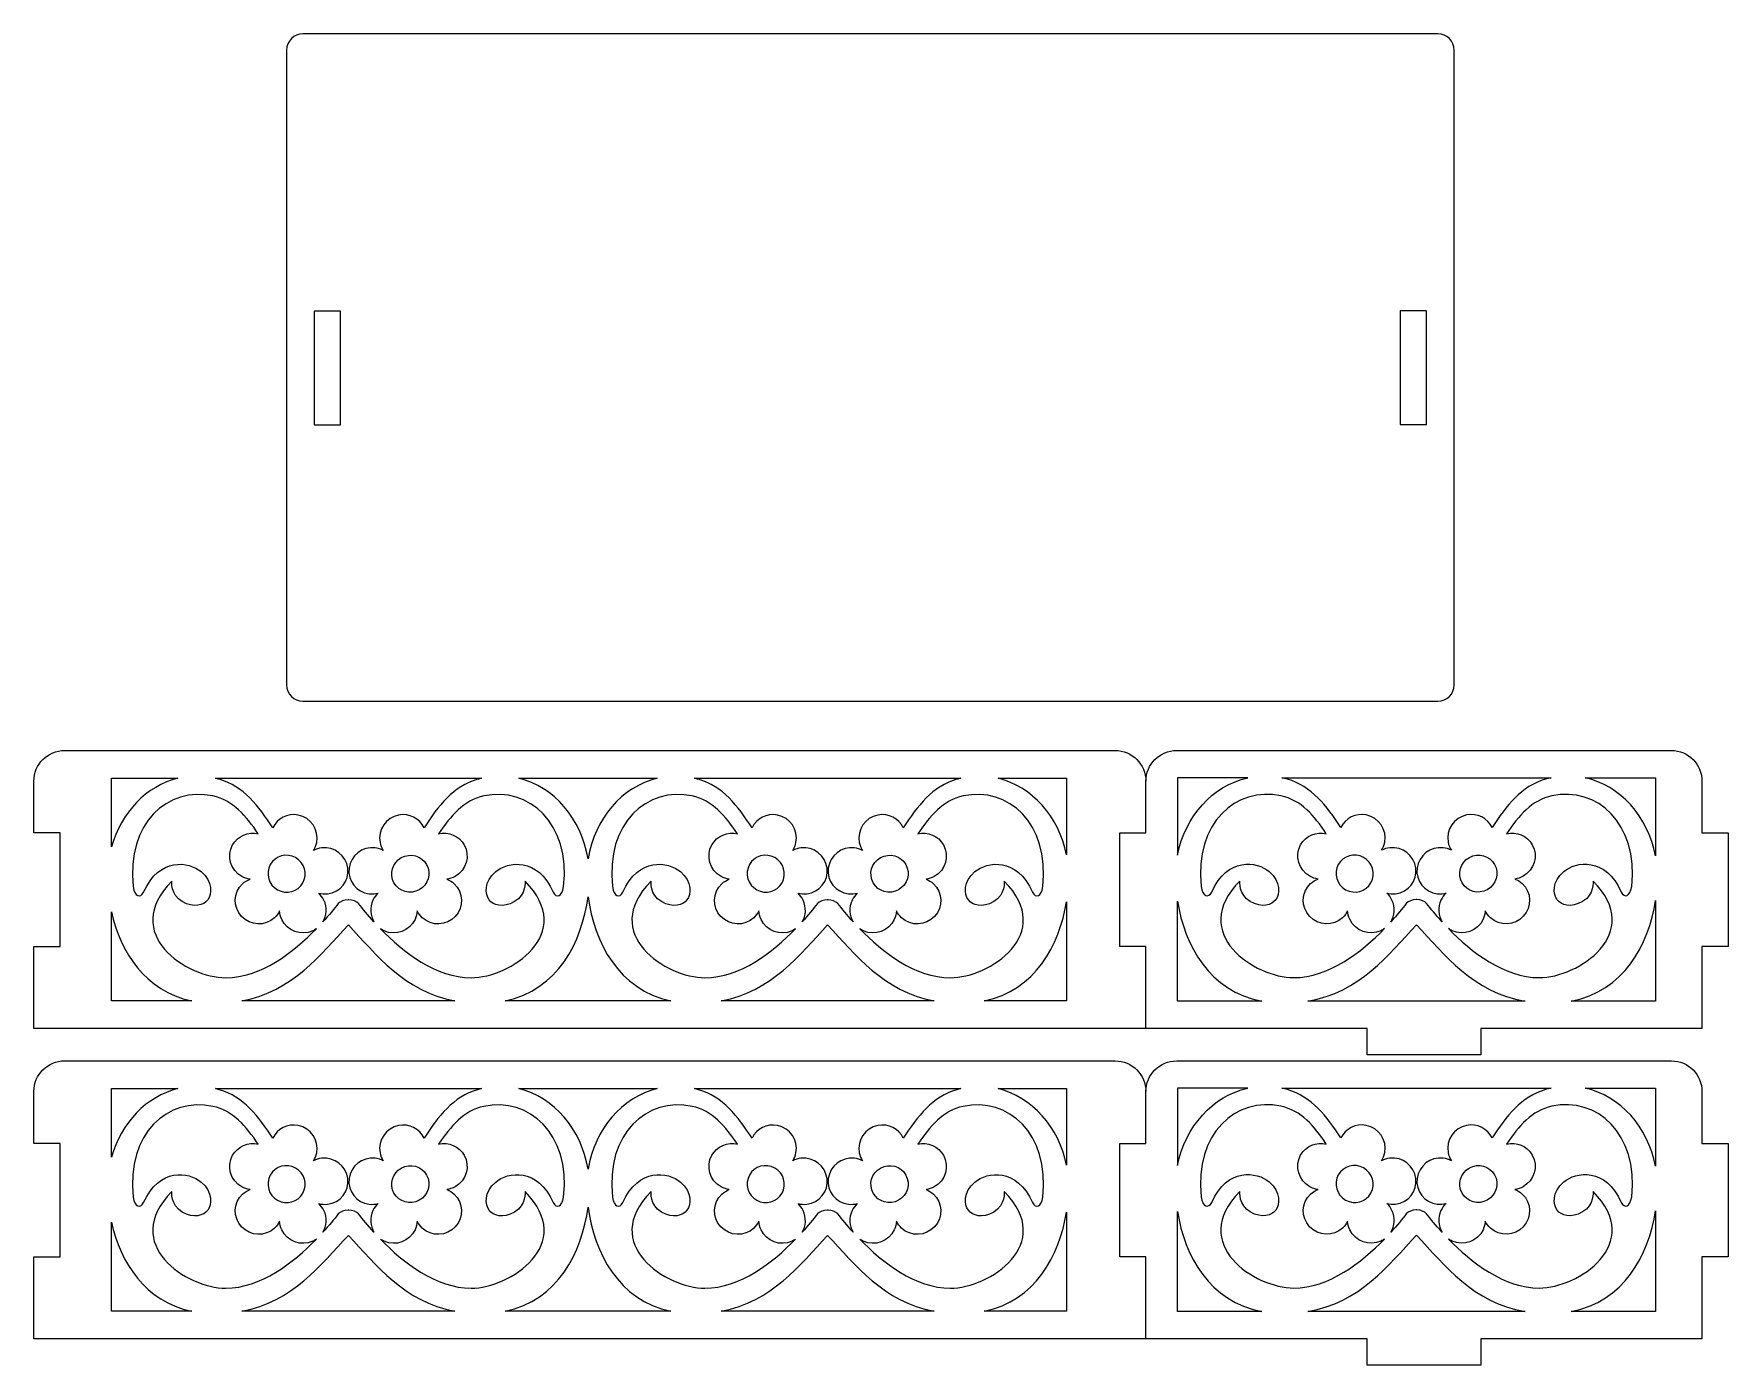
# Model space of a CAD drawing. Header units: millimetres. Extents: x -193 to 194, y -148 to 156.
import ezdxf

# ---------------------------------------------------------------- set-up
doc = ezdxf.new("R2010")
doc.units = ezdxf.units.MM
doc.header["$MEASUREMENT"] = 0
doc.layers.add('Camada 1', color=7, linetype='Continuous')

msp = doc.modelspace()

# ---------------------------------------------------------------- linework, layer by layer
at = {"layer": 'Camada 1', "color": 250, "lineweight": 20}
for points in [[(-128.4942, 66.4627), (-122.5228, 66.4627), (-122.5228, 92.3919), (-128.4942, 92.3919), (-128.4942, 66.4627)], [(119.5627, 66.5627), (125.5341, 66.5627), (125.5341, 92.4919), (119.5627, 92.4919), (119.5627, 66.5627)]]:
    msp.add_lwpolyline(points, close=True, dxfattribs=at)
for points, knots in [([(-134.8222, 152.0221), (-134.8222, 154.0814), (-133.1522, 155.7347), (-131.0929, 155.7347), (-131.0929, 155.7347), (-131.0929, 155.7347), (128.1323, 155.7347), (128.1323, 155.7347), (128.1323, 155.7347), (130.1916, 155.7347), (131.8778, 154.0814), (131.8778, 152.0221), (131.8778, 152.0221), (131.8778, 152.0221), (131.8778, 7.0555), (131.8778, 7.0555), (131.8778, 7.0555), (131.8778, 4.9962), (130.1916, 3.3347), (128.1323, 3.3347), (128.1323, 3.3347), (128.1323, 3.3347), (-131.0929, 3.3347), (-131.0929, 3.3347), (-131.0929, 3.3347), (-133.1522, 3.3347), (-134.8222, 4.9962), (-134.8222, 7.0555), (-134.8222, 7.0555), (-134.8222, 7.0555), (-134.8222, 152.0221), (-134.8222, 152.0221)], [0, 0, 0, 0, 0.11111111, 0.11111111, 0.11111111, 0.11111111, 0.22222222, 0.22222222, 0.22222222, 0.22222222, 0.33333333, 0.33333333, 0.33333333, 0.33333333, 0.44444444, 0.44444444, 0.44444444, 0.44444444, 0.55555556, 0.55555556, 0.55555556, 0.55555556, 0.66666667, 0.66666667, 0.66666667, 0.66666667, 0.77777778, 0.77777778, 0.77777778, 0.77777778, 1, 1, 1, 1]), ([(-192.5361, -15.1541), (-192.5382, -15.082), (-192.5394, -15.0095), (-192.5394, -14.9368), (-192.5394, -14.9368), (-192.5394, -11.0474), (-189.3852, -7.8932), (-185.4958, -7.8932), (-185.4958, -7.8932), (-185.3272, -7.8932), (-185.1599, -7.8992), (-184.9942, -7.9108)], [0, 0, 0, 0, 0.25, 0.25, 0.25, 0.25, 0.5, 0.5, 0.5, 0.5, 1, 1, 1, 1]), ([(-185.9973, -7.9108), (-104.6378, -7.9108), (-26.7232, -7.9108), (54.4144, -7.9108), (54.4144, -7.9108), (58.2836, -7.9108), (61.4638, -11.0672), (61.4638, -14.9372), (61.4638, -14.9372), (61.4638, -11.0478), (64.6134, -7.9155), (68.5028, -7.9155), (68.5028, -7.9155), (106.5351, -7.9155), (143.497, -7.9155), (181.4751, -7.9155), (181.4751, -7.9155), (185.3646, -7.9155), (188.462, -11.0474), (188.462, -14.9368), (188.462, -14.9368), (188.462, -19.1723), (188.462, -22.5093), (188.462, -26.7448), (188.462, -26.7448), (188.462, -26.7448), (194.4354, -26.7448), (194.4354, -26.7448), (194.4354, -26.7448), (194.4354, -26.7448), (194.4354, -52.674), (194.4354, -52.674), (194.4354, -52.674), (194.4354, -52.674), (188.462, -52.674), (188.462, -52.674), (188.462, -52.674), (188.462, -52.674), (188.462, -71.4155), (188.462, -71.4155), (188.462, -71.4155), (188.462, -71.4155), (137.9436, -71.4155), (137.9436, -71.4155), (137.9436, -71.4155), (137.9436, -71.4155), (137.9436, -77.387), (137.9436, -77.387), (137.9436, -77.387), (137.9436, -77.387), (112.0144, -77.387), (112.0144, -77.387), (112.0144, -77.387), (112.0144, -77.387), (112.0144, -71.4155), (112.0144, -71.4155), (112.0144, -71.4155), (112.0144, -71.4155), (61.462, -71.4155), (61.462, -71.4155), (61.462, -71.4155), (61.462, -71.4155), (61.462, -52.674), (61.462, -52.674), (61.462, -52.674), (61.462, -52.674), (55.4763, -52.674), (55.4763, -52.674), (55.4763, -52.674), (55.4763, -52.674), (55.4763, -26.7448), (55.4763, -26.7448), (55.4763, -26.7448), (55.4763, -26.7448), (61.462, -26.7448), (61.462, -26.7448), (61.462, -26.7448), (61.462, -26.7448), (61.4638, -14.9372), (61.4638, -14.9372)], [0, 0, 0, 0, 0.04761905, 0.04761905, 0.04761905, 0.04761905, 0.0952381, 0.0952381, 0.0952381, 0.0952381, 0.14285714, 0.14285714, 0.14285714, 0.14285714, 0.19047619, 0.19047619, 0.19047619, 0.19047619, 0.23809524, 0.23809524, 0.23809524, 0.23809524, 0.28571429, 0.28571429, 0.28571429, 0.28571429, 0.33333333, 0.33333333, 0.33333333, 0.33333333, 0.38095238, 0.38095238, 0.38095238, 0.38095238, 0.42857143, 0.42857143, 0.42857143, 0.42857143, 0.47619048, 0.47619048, 0.47619048, 0.47619048, 0.52380952, 0.52380952, 0.52380952, 0.52380952, 0.57142857, 0.57142857, 0.57142857, 0.57142857, 0.61904762, 0.61904762, 0.61904762, 0.61904762, 0.66666667, 0.66666667, 0.66666667, 0.66666667, 0.71428571, 0.71428571, 0.71428571, 0.71428571, 0.76190476, 0.76190476, 0.76190476, 0.76190476, 0.80952381, 0.80952381, 0.80952381, 0.80952381, 0.85714286, 0.85714286, 0.85714286, 0.85714286, 0.9047619, 0.9047619, 0.9047619, 0.9047619, 1, 1, 1, 1]), ([(-192.5361, -26.7446), (-192.5361, -26.7446), (-192.5361, -15.0613), (-192.5361, -15.0613), (-192.5361, -15.0613), (-192.5361, -15.0613), (-192.5361, -14.7199), (-192.5361, -14.7199)], [0, 0, 0, 0, 0.33333333, 0.33333333, 0.33333333, 0.33333333, 1, 1, 1, 1]), ([(-192.5361, -86.0364), (-192.5382, -85.9643), (-192.5394, -85.8918), (-192.5394, -85.8191), (-192.5394, -85.8191), (-192.5394, -81.9297), (-189.3852, -78.7755), (-185.4958, -78.7755), (-185.4958, -78.7755), (-185.3272, -78.7755), (-185.1599, -78.7815), (-184.9942, -78.7931)], [0, 0, 0, 0, 0.25, 0.25, 0.25, 0.25, 0.5, 0.5, 0.5, 0.5, 1, 1, 1, 1]), ([(-185.9973, -78.7931), (-104.6378, -78.7931), (-26.7232, -78.7931), (54.4144, -78.7931), (54.4144, -78.7931), (58.2836, -78.7931), (61.4638, -81.9495), (61.4638, -85.8195), (61.4638, -85.8195), (61.4638, -81.9301), (64.6134, -78.7978), (68.5028, -78.7978), (68.5028, -78.7978), (106.5351, -78.7978), (143.497, -78.7978), (181.4751, -78.7978), (181.4751, -78.7978), (185.3646, -78.7978), (188.462, -81.9297), (188.462, -85.8191), (188.462, -85.8191), (188.462, -90.0546), (188.462, -93.3916), (188.462, -97.6271), (188.462, -97.6271), (188.462, -97.6271), (194.4354, -97.6271), (194.4354, -97.6271), (194.4354, -97.6271), (194.4354, -97.6271), (194.4354, -123.5563), (194.4354, -123.5563), (194.4354, -123.5563), (194.4354, -123.5563), (188.462, -123.5563), (188.462, -123.5563), (188.462, -123.5563), (188.462, -123.5563), (188.462, -142.2978), (188.462, -142.2978), (188.462, -142.2978), (188.462, -142.2978), (137.9436, -142.2978), (137.9436, -142.2978), (137.9436, -142.2978), (137.9436, -142.2978), (137.9436, -148.2693), (137.9436, -148.2693), (137.9436, -148.2693), (137.9436, -148.2693), (112.0144, -148.2693), (112.0144, -148.2693), (112.0144, -148.2693), (112.0144, -148.2693), (112.0144, -142.2978), (112.0144, -142.2978), (112.0144, -142.2978), (112.0144, -142.2978), (61.462, -142.2978), (61.462, -142.2978), (61.462, -142.2978), (61.462, -142.2978), (61.462, -123.5563), (61.462, -123.5563), (61.462, -123.5563), (61.462, -123.5563), (55.4763, -123.5563), (55.4763, -123.5563), (55.4763, -123.5563), (55.4763, -123.5563), (55.4763, -97.6271), (55.4763, -97.6271), (55.4763, -97.6271), (55.4763, -97.6271), (61.462, -97.6271), (61.462, -97.6271), (61.462, -97.6271), (61.462, -97.6271), (61.4638, -85.8195), (61.4638, -85.8195)], [0, 0, 0, 0, 0.04761905, 0.04761905, 0.04761905, 0.04761905, 0.0952381, 0.0952381, 0.0952381, 0.0952381, 0.14285714, 0.14285714, 0.14285714, 0.14285714, 0.19047619, 0.19047619, 0.19047619, 0.19047619, 0.23809524, 0.23809524, 0.23809524, 0.23809524, 0.28571429, 0.28571429, 0.28571429, 0.28571429, 0.33333333, 0.33333333, 0.33333333, 0.33333333, 0.38095238, 0.38095238, 0.38095238, 0.38095238, 0.42857143, 0.42857143, 0.42857143, 0.42857143, 0.47619048, 0.47619048, 0.47619048, 0.47619048, 0.52380952, 0.52380952, 0.52380952, 0.52380952, 0.57142857, 0.57142857, 0.57142857, 0.57142857, 0.61904762, 0.61904762, 0.61904762, 0.61904762, 0.66666667, 0.66666667, 0.66666667, 0.66666667, 0.71428571, 0.71428571, 0.71428571, 0.71428571, 0.76190476, 0.76190476, 0.76190476, 0.76190476, 0.80952381, 0.80952381, 0.80952381, 0.80952381, 0.85714286, 0.85714286, 0.85714286, 0.85714286, 0.9047619, 0.9047619, 0.9047619, 0.9047619, 1, 1, 1, 1]), ([(-192.5361, -97.6269), (-192.5361, -97.6269), (-192.5361, -85.9436), (-192.5361, -85.9436), (-192.5361, -85.9436), (-192.5361, -85.9436), (-192.5361, -85.6022), (-192.5361, -85.6022)], [0, 0, 0, 0, 0.33333333, 0.33333333, 0.33333333, 0.33333333, 1, 1, 1, 1])]:
    msp.add_open_spline(points, degree=3, knots=knots, dxfattribs=at)
at = {"layer": 'Camada 1', "color": 250, "lineweight": 9}
for points in [[(-159.6318, -14.2517), (-166.802, -16.0013), (-172.6311, -22.0754), (-174.8253, -29.9129)], [(-151.0819, -14.2517), (-151.0819, -14.2517), (-90.3174, -14.2517), (-90.3174, -14.2517)], [(-65.968, -32.6578), (-67.4564, -23.5162), (-73.7795, -16.2006), (-81.767, -14.2516)], [(-81.767, -14.2517), (-81.767, -14.2517), (-50.1695, -14.2517), (-50.1695, -14.2517)], [(-50.1691, -14.2516), (-58.1566, -16.2005), (-64.4799, -23.5161), (-65.9681, -32.6576)], [(-41.6186, -14.2517), (-41.6186, -14.2517), (19.1458, -14.2517), (19.1458, -14.2517)], [(43.3234, -31.7188), (41.568, -23.0181), (35.4076, -16.1335), (27.6955, -14.2516)], [(-84.9145, -65.0982), (-72.8946, -62.5584), (-67.3506, -51.6653), (-65.9679, -41.3277)], [(-65.968, -41.3274), (-64.5859, -51.665), (-59.0418, -62.5584), (-47.0223, -65.0982)], [(24.5482, -65.0982), (36.122, -62.6525), (41.6918, -52.4615), (43.3235, -42.4795)], [(68.6672, -42.299), (70.2869, -52.4572), (75.9764, -62.8731), (87.9135, -65.1596)], [(158.5898, -65.1596), (170.5925, -62.8607), (176.2784, -52.3428), (177.8627, -42.1324)], [(-174.8253, -44.7249), (-172.7593, -53.9462), (-167.1907, -62.8358), (-156.4849, -65.0982)], [(-96.3611, -65.0981), (-96.3611, -65.0981), (-145.0386, -65.0981), (-145.0386, -65.0981)], [(-47.0245, -65.0981), (-47.0245, -65.0981), (-84.9141, -65.0981), (-84.9141, -65.0981)], [(13.0992, -65.0981), (13.0992, -65.0981), (-35.5768, -65.0981), (-35.5768, -65.0981)], [(148.0901, -65.1595), (148.0901, -65.1595), (98.4141, -65.1595), (98.4141, -65.1595)], [(-159.6318, -85.134), (-166.802, -86.8836), (-172.6311, -92.9577), (-174.8253, -100.7952)], [(-151.0819, -85.134), (-151.0819, -85.134), (-90.3174, -85.134), (-90.3174, -85.134)], [(-65.968, -103.5401), (-67.4564, -94.3985), (-73.7795, -87.0829), (-81.767, -85.1339)], [(-81.767, -85.134), (-81.767, -85.134), (-50.1695, -85.134), (-50.1695, -85.134)], [(-50.1691, -85.1339), (-58.1566, -87.0828), (-64.4799, -94.3984), (-65.9681, -103.5399)], [(-41.6186, -85.134), (-41.6186, -85.134), (19.1458, -85.134), (19.1458, -85.134)], [(43.3234, -102.6011), (41.568, -93.9004), (35.4076, -87.0158), (27.6955, -85.1339)], [(-84.9145, -135.9805), (-72.8946, -133.4407), (-67.3506, -122.5476), (-65.9679, -112.21)], [(-65.968, -112.2097), (-64.5859, -122.5473), (-59.0418, -133.4407), (-47.0223, -135.9805)], [(-174.8253, -115.6072), (-172.7593, -124.8285), (-167.1907, -133.7181), (-156.4849, -135.9805)], [(24.5482, -135.9805), (36.122, -133.5348), (41.6918, -123.3438), (43.3235, -113.3618)], [(68.6672, -113.1813), (70.2869, -123.3395), (75.9764, -133.7554), (87.9135, -136.0419)], [(158.5898, -136.0419), (170.5925, -133.743), (176.2784, -123.2251), (177.8627, -113.0147)], [(-96.3611, -135.9804), (-96.3611, -135.9804), (-145.0386, -135.9804), (-145.0386, -135.9804)], [(-47.0245, -135.9804), (-47.0245, -135.9804), (-84.9141, -135.9804), (-84.9141, -135.9804)], [(13.0992, -135.9804), (13.0992, -135.9804), (-35.5768, -135.9804), (-35.5768, -135.9804)], [(148.0901, -136.0418), (148.0901, -136.0418), (98.4141, -136.0418), (98.4141, -136.0418)]]:
    msp.add_open_spline(points, degree=3, dxfattribs=at)
for points, knots in [([(-174.8252, -29.9124), (-174.8252, -29.9124), (-174.8252, -14.2517), (-174.8252, -14.2517), (-174.8252, -14.2517), (-174.8252, -14.2517), (-159.6324, -14.2517), (-159.6324, -14.2517)], [0, 0, 0, 0, 0.33333333, 0.33333333, 0.33333333, 0.33333333, 1, 1, 1, 1]), ([(-90.3172, -14.2517), (-90.6139, -14.3223), (-90.9113, -14.4006), (-91.2093, -14.4865), (-91.2093, -14.4865), (-96.7538, -16.0845), (-100.1773, -20.5864), (-103.4281, -25.5489), (-103.4281, -25.5489), (-104.4348, -23.4253), (-106.7968, -22.1765), (-109.2367, -22.6656), (-109.2367, -22.6656), (-112.1236, -23.2441), (-114.0172, -26.0319), (-113.4679, -28.8915), (-113.4679, -28.8915), (-113.3377, -29.571), (-113.0774, -30.1902), (-112.7234, -30.7365), (-112.7234, -30.7365), (-113.2921, -30.4341), (-113.9247, -30.2267), (-114.6067, -30.1488), (-114.6067, -30.1488), (-117.521, -29.8155), (-120.1847, -31.8946), (-120.5539, -34.7937), (-120.5539, -34.7937), (-120.9231, -37.6922), (-118.8592, -40.3127), (-115.9443, -40.6455), (-115.9443, -40.6455), (-115.2514, -40.7252), (-114.575, -40.6643), (-113.9381, -40.4928), (-113.9381, -40.4928), (-114.4102, -40.9393), (-114.8111, -41.4752), (-115.1043, -42.0957), (-115.1043, -42.0957), (-115.8877, -43.7569), (-115.7338, -45.6073), (-114.8567, -47.0562), (-114.8567, -47.0562), (-116.277, -45.4978), (-117.4699, -44.0434), (-118.3824, -42.87), (-118.3824, -42.87), (-118.8258, -42.3712), (-119.7425, -42.0026), (-120.6117, -41.9831), (-120.6117, -41.9831), (-120.641, -41.9819), (-120.6701, -41.9819), (-120.6993, -41.9819), (-120.6993, -41.9819), (-120.7285, -41.9819), (-120.7577, -41.9819), (-120.7868, -41.9831), (-120.7868, -41.9831), (-121.6558, -42.0026), (-122.5731, -42.3712), (-123.0159, -42.87), (-123.0159, -42.87), (-123.9284, -44.0434), (-125.1219, -45.4978), (-126.5422, -47.0562), (-126.5422, -47.0562), (-125.6651, -45.6073), (-125.5112, -43.7569), (-126.2946, -42.0957), (-126.2946, -42.0957), (-126.5878, -41.4752), (-126.9881, -40.9393), (-127.4601, -40.4928), (-127.4601, -40.4928), (-126.8239, -40.6643), (-126.1475, -40.7252), (-125.4546, -40.6455), (-125.4546, -40.6455), (-122.5397, -40.3127), (-120.4755, -37.6922), (-120.8446, -34.7937), (-120.8446, -34.7937), (-121.2142, -31.8946), (-123.8773, -29.8155), (-126.7922, -30.1488), (-126.7922, -30.1488), (-127.4742, -30.2267), (-128.1068, -30.4341), (-128.6755, -30.7365), (-128.6755, -30.7365), (-128.3215, -30.1902), (-128.0612, -29.571), (-127.931, -28.8915), (-127.931, -28.8915), (-127.3811, -26.0319), (-129.2753, -23.2441), (-132.1622, -22.6656), (-132.1622, -22.6656), (-134.6021, -22.1765), (-136.9641, -23.4253), (-137.9703, -25.5489), (-137.9703, -25.5489), (-141.221, -20.5864), (-144.6444, -16.0845), (-150.1896, -14.4865), (-150.1896, -14.4865), (-150.4876, -14.4006), (-150.785, -14.3223), (-151.0818, -14.2517)], [0, 0, 0, 0, 0.03448276, 0.03448276, 0.03448276, 0.03448276, 0.06896552, 0.06896552, 0.06896552, 0.06896552, 0.10344828, 0.10344828, 0.10344828, 0.10344828, 0.13793103, 0.13793103, 0.13793103, 0.13793103, 0.17241379, 0.17241379, 0.17241379, 0.17241379, 0.20689655, 0.20689655, 0.20689655, 0.20689655, 0.24137931, 0.24137931, 0.24137931, 0.24137931, 0.27586207, 0.27586207, 0.27586207, 0.27586207, 0.31034483, 0.31034483, 0.31034483, 0.31034483, 0.34482759, 0.34482759, 0.34482759, 0.34482759, 0.37931034, 0.37931034, 0.37931034, 0.37931034, 0.4137931, 0.4137931, 0.4137931, 0.4137931, 0.44827586, 0.44827586, 0.44827586, 0.44827586, 0.48275862, 0.48275862, 0.48275862, 0.48275862, 0.51724138, 0.51724138, 0.51724138, 0.51724138, 0.55172414, 0.55172414, 0.55172414, 0.55172414, 0.5862069, 0.5862069, 0.5862069, 0.5862069, 0.62068966, 0.62068966, 0.62068966, 0.62068966, 0.65517241, 0.65517241, 0.65517241, 0.65517241, 0.68965517, 0.68965517, 0.68965517, 0.68965517, 0.72413793, 0.72413793, 0.72413793, 0.72413793, 0.75862069, 0.75862069, 0.75862069, 0.75862069, 0.79310345, 0.79310345, 0.79310345, 0.79310345, 0.82758621, 0.82758621, 0.82758621, 0.82758621, 0.86206897, 0.86206897, 0.86206897, 0.86206897, 0.89655172, 0.89655172, 0.89655172, 0.89655172, 0.93103448, 0.93103448, 0.93103448, 0.93103448, 1, 1, 1, 1]), ([(19.1454, -14.2517), (18.8487, -14.3224), (18.5512, -14.4006), (18.2532, -14.4865), (18.2532, -14.4865), (12.7087, -16.0845), (9.2852, -20.5864), (6.0344, -25.5489), (6.0344, -25.5489), (5.0277, -23.4253), (2.6657, -22.1765), (0.2258, -22.6656), (0.2258, -22.6656), (-2.6611, -23.2441), (-4.5547, -26.0319), (-4.0054, -28.8915), (-4.0054, -28.8915), (-3.8752, -29.571), (-3.6149, -30.1902), (-3.2609, -30.7365), (-3.2609, -30.7365), (-3.8296, -30.4341), (-4.4622, -30.2267), (-5.1442, -30.1488), (-5.1442, -30.1488), (-8.0585, -29.8155), (-10.7222, -31.8946), (-11.0914, -34.7937), (-11.0914, -34.7937), (-11.4606, -37.6922), (-9.3967, -40.3127), (-6.4818, -40.6455), (-6.4818, -40.6455), (-5.7889, -40.7252), (-5.1125, -40.6643), (-4.4756, -40.4928), (-4.4756, -40.4928), (-4.9477, -40.9393), (-5.3486, -41.4752), (-5.6418, -42.0957), (-5.6418, -42.0957), (-6.4252, -43.7569), (-6.2713, -45.6073), (-5.3942, -47.0562), (-5.3942, -47.0562), (-6.8145, -45.4978), (-8.0074, -44.0434), (-8.9199, -42.87), (-8.9199, -42.87), (-9.3633, -42.3712), (-10.28, -42.0026), (-11.1492, -41.9831), (-11.1492, -41.9831), (-11.1785, -41.9819), (-11.2076, -41.9819), (-11.2368, -41.9819), (-11.2368, -41.9819), (-11.266, -41.9819), (-11.2952, -41.9819), (-11.3243, -41.9831), (-11.3243, -41.9831), (-12.1933, -42.0026), (-13.1106, -42.3712), (-13.5534, -42.87), (-13.5534, -42.87), (-14.4659, -44.0434), (-15.6594, -45.4978), (-17.0797, -47.0562), (-17.0797, -47.0562), (-16.2026, -45.6073), (-16.0487, -43.7569), (-16.8321, -42.0957), (-16.8321, -42.0957), (-17.1253, -41.4752), (-17.5256, -40.9393), (-17.9976, -40.4928), (-17.9976, -40.4928), (-17.3614, -40.6643), (-16.685, -40.7252), (-15.9921, -40.6455), (-15.9921, -40.6455), (-13.0772, -40.3127), (-11.013, -37.6922), (-11.3821, -34.7937), (-11.3821, -34.7937), (-11.7517, -31.8946), (-14.4148, -29.8155), (-17.3297, -30.1488), (-17.3297, -30.1488), (-18.0117, -30.2267), (-18.6443, -30.4341), (-19.213, -30.7365), (-19.213, -30.7365), (-18.859, -30.1902), (-18.5987, -29.571), (-18.4685, -28.8915), (-18.4685, -28.8915), (-17.9186, -26.0319), (-19.8128, -23.2441), (-22.6997, -22.6656), (-22.6997, -22.6656), (-25.1396, -22.1765), (-27.5016, -23.4253), (-28.5078, -25.5489), (-28.5078, -25.5489), (-31.7585, -20.5864), (-35.1819, -16.0845), (-40.7271, -14.4865), (-40.7271, -14.4865), (-41.0251, -14.4006), (-41.3227, -14.3224), (-41.6194, -14.2517)], [0, 0, 0, 0, 0.03448276, 0.03448276, 0.03448276, 0.03448276, 0.06896552, 0.06896552, 0.06896552, 0.06896552, 0.10344828, 0.10344828, 0.10344828, 0.10344828, 0.13793103, 0.13793103, 0.13793103, 0.13793103, 0.17241379, 0.17241379, 0.17241379, 0.17241379, 0.20689655, 0.20689655, 0.20689655, 0.20689655, 0.24137931, 0.24137931, 0.24137931, 0.24137931, 0.27586207, 0.27586207, 0.27586207, 0.27586207, 0.31034483, 0.31034483, 0.31034483, 0.31034483, 0.34482759, 0.34482759, 0.34482759, 0.34482759, 0.37931034, 0.37931034, 0.37931034, 0.37931034, 0.4137931, 0.4137931, 0.4137931, 0.4137931, 0.44827586, 0.44827586, 0.44827586, 0.44827586, 0.48275862, 0.48275862, 0.48275862, 0.48275862, 0.51724138, 0.51724138, 0.51724138, 0.51724138, 0.55172414, 0.55172414, 0.55172414, 0.55172414, 0.5862069, 0.5862069, 0.5862069, 0.5862069, 0.62068966, 0.62068966, 0.62068966, 0.62068966, 0.65517241, 0.65517241, 0.65517241, 0.65517241, 0.68965517, 0.68965517, 0.68965517, 0.68965517, 0.72413793, 0.72413793, 0.72413793, 0.72413793, 0.75862069, 0.75862069, 0.75862069, 0.75862069, 0.79310345, 0.79310345, 0.79310345, 0.79310345, 0.82758621, 0.82758621, 0.82758621, 0.82758621, 0.86206897, 0.86206897, 0.86206897, 0.86206897, 0.89655172, 0.89655172, 0.89655172, 0.89655172, 0.93103448, 0.93103448, 0.93103448, 0.93103448, 1, 1, 1, 1]), ([(27.6955, -14.2517), (27.6955, -14.2517), (43.3234, -14.2517), (43.3234, -14.2517), (43.3234, -14.2517), (43.3234, -14.2517), (43.3234, -31.7184), (43.3234, -31.7184)], [0, 0, 0, 0, 0.33333333, 0.33333333, 0.33333333, 0.33333333, 1, 1, 1, 1]), ([(68.6672, -31.8127), (68.6672, -31.8127), (68.6672, -14.134), (68.6672, -14.134), (68.6672, -14.134), (68.6672, -14.134), (84.7022, -14.134), (84.7022, -14.134), (84.7022, -14.134), (76.7749, -15.8861), (70.4173, -22.91), (68.6672, -31.8127)], [0, 0, 0, 0, 0.25, 0.25, 0.25, 0.25, 0.5, 0.5, 0.5, 0.5, 1, 1, 1, 1]), ([(154.0261, -14.134), (154.0261, -14.134), (92.4773, -14.134), (92.4773, -14.134), (92.4773, -14.134), (92.904, -14.2262), (93.3321, -14.3341), (93.7615, -14.4579), (93.7615, -14.4579), (99.3067, -16.0559), (102.7301, -20.5578), (105.9808, -25.5203), (105.9808, -25.5203), (106.987, -23.3967), (109.349, -22.1479), (111.7889, -22.637), (111.7889, -22.637), (114.6758, -23.2155), (116.57, -26.0033), (116.0201, -28.8629), (116.0201, -28.8629), (115.8899, -29.5424), (115.6296, -30.1616), (115.2756, -30.7079), (115.2756, -30.7079), (115.8443, -30.4055), (116.4769, -30.1981), (117.1589, -30.1202), (117.1589, -30.1202), (120.0738, -29.7869), (122.7369, -31.866), (123.1065, -34.7651), (123.1065, -34.7651), (123.4756, -37.6636), (121.4114, -40.2841), (118.4965, -40.6169), (118.4965, -40.6169), (117.8036, -40.6966), (117.1272, -40.6357), (116.491, -40.4642), (116.491, -40.4642), (116.963, -40.9107), (117.3633, -41.4466), (117.6565, -42.0671), (117.6565, -42.0671), (118.4399, -43.7283), (118.286, -45.5787), (117.4089, -47.0276), (117.4089, -47.0276), (118.8292, -45.4692), (120.0227, -44.0148), (120.9352, -42.8414), (120.9352, -42.8414), (121.378, -42.3426), (122.2953, -41.974), (123.1643, -41.9545), (123.1643, -41.9545), (123.1934, -41.9533), (123.2226, -41.9533), (123.2518, -41.9533), (123.2518, -41.9533), (123.281, -41.9533), (123.3101, -41.9533), (123.3394, -41.9545), (123.3394, -41.9545), (124.2086, -41.974), (125.1253, -42.3426), (125.5687, -42.8414), (125.5687, -42.8414), (126.4812, -44.0148), (127.6741, -45.4692), (129.0944, -47.0276), (129.0944, -47.0276), (128.2173, -45.5787), (128.0634, -43.7283), (128.8468, -42.0671), (128.8468, -42.0671), (129.14, -41.4466), (129.5409, -40.9107), (130.013, -40.4642), (130.013, -40.4642), (129.3761, -40.6357), (128.6997, -40.6966), (128.0068, -40.6169), (128.0068, -40.6169), (125.0919, -40.2841), (123.028, -37.6636), (123.3972, -34.7651), (123.3972, -34.7651), (123.7664, -31.866), (126.4301, -29.7869), (129.3444, -30.1202), (129.3444, -30.1202), (130.0264, -30.1981), (130.659, -30.4055), (131.2277, -30.7079), (131.2277, -30.7079), (130.8737, -30.1616), (130.6134, -29.5424), (130.4832, -28.8629), (130.4832, -28.8629), (129.9339, -26.0033), (131.8275, -23.2155), (134.7144, -22.637), (134.7144, -22.637), (137.1543, -22.1479), (139.5163, -23.3967), (140.523, -25.5203), (140.523, -25.5203), (143.7738, -20.5578), (147.1973, -16.0559), (152.7418, -14.4579), (152.7418, -14.4579), (153.1712, -14.3341), (153.5995, -14.2263), (154.0261, -14.134)], [0, 0, 0, 0, 0.03333333, 0.03333333, 0.03333333, 0.03333333, 0.06666667, 0.06666667, 0.06666667, 0.06666667, 0.1, 0.1, 0.1, 0.1, 0.13333333, 0.13333333, 0.13333333, 0.13333333, 0.16666667, 0.16666667, 0.16666667, 0.16666667, 0.2, 0.2, 0.2, 0.2, 0.23333333, 0.23333333, 0.23333333, 0.23333333, 0.26666667, 0.26666667, 0.26666667, 0.26666667, 0.3, 0.3, 0.3, 0.3, 0.33333333, 0.33333333, 0.33333333, 0.33333333, 0.36666667, 0.36666667, 0.36666667, 0.36666667, 0.4, 0.4, 0.4, 0.4, 0.43333333, 0.43333333, 0.43333333, 0.43333333, 0.46666667, 0.46666667, 0.46666667, 0.46666667, 0.5, 0.5, 0.5, 0.5, 0.53333333, 0.53333333, 0.53333333, 0.53333333, 0.56666667, 0.56666667, 0.56666667, 0.56666667, 0.6, 0.6, 0.6, 0.6, 0.63333333, 0.63333333, 0.63333333, 0.63333333, 0.66666667, 0.66666667, 0.66666667, 0.66666667, 0.7, 0.7, 0.7, 0.7, 0.73333333, 0.73333333, 0.73333333, 0.73333333, 0.76666667, 0.76666667, 0.76666667, 0.76666667, 0.8, 0.8, 0.8, 0.8, 0.83333333, 0.83333333, 0.83333333, 0.83333333, 0.86666667, 0.86666667, 0.86666667, 0.86666667, 0.9, 0.9, 0.9, 0.9, 0.93333333, 0.93333333, 0.93333333, 0.93333333, 1, 1, 1, 1]), ([(177.8627, -31.948), (177.8627, -31.948), (177.8627, -14.134), (177.8627, -14.134), (177.8627, -14.134), (177.8627, -14.134), (161.8014, -14.134), (161.8014, -14.134), (161.8014, -14.134), (169.7687, -15.8951), (176.1505, -22.9814), (177.8627, -31.948)], [0, 0, 0, 0, 0.25, 0.25, 0.25, 0.25, 0.5, 0.5, 0.5, 0.5, 1, 1, 1, 1]), ([(-161.0385, -37.7573), (-161.0385, -37.7573), (-161.3506, -40.8717), (-158.651, -42.429), (-158.651, -42.429), (-155.9514, -43.9862), (-153.7712, -43.2593), (-152.8369, -42.0135), (-152.8369, -42.0135), (-151.9026, -40.7677), (-151.5911, -37.9131), (-154.3424, -35.5772), (-154.3424, -35.5772), (-157.0938, -33.2414), (-163.9456, -32.2006), (-167.4749, -40.2738), (-167.4749, -40.2738), (-168.2018, -41.702), (-169.5516, -41.2872), (-169.8533, -39.0031), (-169.8533, -39.0031), (-171.4495, -24.4667), (-161.8786, -16.1179), (-151.6434, -18.2919), (-151.6434, -18.2919), (-147.0375, -19.2701), (-144.0337, -22.8742), (-141.2976, -26.9389), (-141.2976, -26.9389), (-143.5592, -26.3956), (-145.9809, -27.3677), (-147.1536, -29.4736), (-147.1536, -29.4736), (-148.5685, -32.0144), (-147.6275, -35.2372), (-145.052, -36.6709), (-145.052, -36.6709), (-144.4498, -37.0061), (-143.8104, -37.2093), (-143.1675, -37.2987), (-143.1675, -37.2987), (-143.7794, -37.5305), (-144.3585, -37.8754), (-144.8671, -38.3443), (-144.8671, -38.3443), (-147.0083, -40.3176), (-147.1141, -43.6596), (-145.1006, -45.8087), (-145.1006, -45.8087), (-143.0885, -47.9578), (-139.7209, -48.1001), (-137.5797, -46.1274), (-137.5797, -46.1274), (-137.0785, -45.6651), (-136.694, -45.1268), (-136.4166, -44.5483), (-136.4166, -44.5483), (-136.3777, -45.2004), (-136.2196, -45.8573), (-135.9215, -46.4881), (-135.9215, -46.4881), (-134.6702, -49.1415), (-131.5004, -50.31), (-128.841, -49.0965), (-128.841, -49.0965), (-128.5466, -48.962), (-128.2734, -48.8008), (-128.0173, -48.622), (-128.0173, -48.622), (-133.2091, -53.958), (-140.7319, -59.8183), (-148.7364, -59.8183), (-148.7364, -59.8183), (-157.5597, -59.8183), (-172.9775, -49.7997), (-161.0385, -37.7573)], [0, 0, 0, 0, 0.05, 0.05, 0.05, 0.05, 0.1, 0.1, 0.1, 0.1, 0.15, 0.15, 0.15, 0.15, 0.2, 0.2, 0.2, 0.2, 0.25, 0.25, 0.25, 0.25, 0.3, 0.3, 0.3, 0.3, 0.35, 0.35, 0.35, 0.35, 0.4, 0.4, 0.4, 0.4, 0.45, 0.45, 0.45, 0.45, 0.5, 0.5, 0.5, 0.5, 0.55, 0.55, 0.55, 0.55, 0.6, 0.6, 0.6, 0.6, 0.65, 0.65, 0.65, 0.65, 0.7, 0.7, 0.7, 0.7, 0.75, 0.75, 0.75, 0.75, 0.8, 0.8, 0.8, 0.8, 0.85, 0.85, 0.85, 0.85, 0.9, 0.9, 0.9, 0.9, 1, 1, 1, 1]), ([(-105.4768, -46.4881), (-105.1793, -45.8573), (-105.0206, -45.2004), (-104.9816, -44.5483), (-104.9816, -44.5483), (-104.7049, -45.1268), (-104.3198, -45.6651), (-103.8192, -46.1274), (-103.8192, -46.1274), (-101.678, -48.1001), (-98.3099, -47.9578), (-96.2976, -45.8087), (-96.2976, -45.8087), (-94.2848, -43.6596), (-94.39, -40.3176), (-96.5318, -38.3443), (-96.5318, -38.3443), (-97.0404, -37.8754), (-97.6189, -37.5305), (-98.2314, -37.2987), (-98.2314, -37.2987), (-97.5885, -37.2093), (-96.9491, -37.0061), (-96.3469, -36.6709), (-96.3469, -36.6709), (-93.7714, -35.2372), (-92.8304, -32.0144), (-94.2453, -29.4736), (-94.2453, -29.4736), (-95.418, -27.3677), (-97.8397, -26.3956), (-100.1013, -26.9389), (-100.1013, -26.9389), (-97.3646, -22.8742), (-94.3608, -19.2701), (-89.7555, -18.2919), (-89.7555, -18.2919), (-79.5203, -16.1179), (-69.9488, -24.4667), (-71.5449, -39.0031), (-71.5449, -39.0031), (-71.8473, -41.2872), (-73.1971, -41.702), (-73.9234, -40.2738), (-73.9234, -40.2738), (-77.4533, -32.2006), (-84.3051, -33.2414), (-87.0565, -35.5772), (-87.0565, -35.5772), (-89.8078, -37.9131), (-89.4957, -40.7677), (-88.5614, -42.0135), (-88.5614, -42.0135), (-87.627, -43.2593), (-85.4469, -43.9862), (-82.7479, -42.429), (-82.7479, -42.429), (-80.0483, -40.8717), (-80.3604, -37.7573), (-80.3604, -37.7573), (-80.3604, -37.7573), (-68.4214, -49.7997), (-83.8392, -59.8183), (-92.6625, -59.8183), (-92.6625, -59.8183), (-100.667, -59.8183), (-108.1898, -53.958), (-113.3816, -48.622), (-113.3816, -48.622), (-113.1254, -48.8008), (-112.8524, -48.962), (-112.5573, -49.0965), (-112.5573, -49.0965), (-109.8985, -50.31), (-106.7287, -49.1415), (-105.4768, -46.4881)], [0, 0, 0, 0, 0.05, 0.05, 0.05, 0.05, 0.1, 0.1, 0.1, 0.1, 0.15, 0.15, 0.15, 0.15, 0.2, 0.2, 0.2, 0.2, 0.25, 0.25, 0.25, 0.25, 0.3, 0.3, 0.3, 0.3, 0.35, 0.35, 0.35, 0.35, 0.4, 0.4, 0.4, 0.4, 0.45, 0.45, 0.45, 0.45, 0.5, 0.5, 0.5, 0.5, 0.55, 0.55, 0.55, 0.55, 0.6, 0.6, 0.6, 0.6, 0.65, 0.65, 0.65, 0.65, 0.7, 0.7, 0.7, 0.7, 0.75, 0.75, 0.75, 0.75, 0.8, 0.8, 0.8, 0.8, 0.85, 0.85, 0.85, 0.85, 0.9, 0.9, 0.9, 0.9, 1, 1, 1, 1]), ([(-51.576, -37.7573), (-51.576, -37.7573), (-51.8881, -40.8717), (-49.1885, -42.429), (-49.1885, -42.429), (-46.4889, -43.9862), (-44.3087, -43.2593), (-43.3744, -42.0135), (-43.3744, -42.0135), (-42.4401, -40.7677), (-42.1286, -37.9131), (-44.8799, -35.5772), (-44.8799, -35.5772), (-47.6313, -33.2414), (-54.4831, -32.2006), (-58.0124, -40.2738), (-58.0124, -40.2738), (-58.7393, -41.702), (-60.0891, -41.2872), (-60.3908, -39.0031), (-60.3908, -39.0031), (-61.987, -24.4667), (-52.4161, -16.1179), (-42.1809, -18.2919), (-42.1809, -18.2919), (-37.575, -19.2701), (-34.5712, -22.8742), (-31.8351, -26.9389), (-31.8351, -26.9389), (-34.0967, -26.3956), (-36.5184, -27.3677), (-37.6911, -29.4736), (-37.6911, -29.4736), (-39.106, -32.0144), (-38.165, -35.2372), (-35.5895, -36.6709), (-35.5895, -36.6709), (-34.9873, -37.0061), (-34.3479, -37.2093), (-33.705, -37.2987), (-33.705, -37.2987), (-34.3169, -37.5305), (-34.896, -37.8754), (-35.4046, -38.3443), (-35.4046, -38.3443), (-37.5458, -40.3176), (-37.6516, -43.6596), (-35.6381, -45.8087), (-35.6381, -45.8087), (-33.626, -47.9578), (-30.2584, -48.1001), (-28.1172, -46.1274), (-28.1172, -46.1274), (-27.616, -45.6651), (-27.2315, -45.1268), (-26.9541, -44.5483), (-26.9541, -44.5483), (-26.9152, -45.2004), (-26.7571, -45.8573), (-26.459, -46.4881), (-26.459, -46.4881), (-25.2077, -49.1415), (-22.0379, -50.31), (-19.3785, -49.0965), (-19.3785, -49.0965), (-19.0841, -48.962), (-18.8109, -48.8008), (-18.5548, -48.622), (-18.5548, -48.622), (-23.7466, -53.958), (-31.2694, -59.8183), (-39.2739, -59.8183), (-39.2739, -59.8183), (-48.0972, -59.8183), (-63.515, -49.7997), (-51.576, -37.7573)], [0, 0, 0, 0, 0.05, 0.05, 0.05, 0.05, 0.1, 0.1, 0.1, 0.1, 0.15, 0.15, 0.15, 0.15, 0.2, 0.2, 0.2, 0.2, 0.25, 0.25, 0.25, 0.25, 0.3, 0.3, 0.3, 0.3, 0.35, 0.35, 0.35, 0.35, 0.4, 0.4, 0.4, 0.4, 0.45, 0.45, 0.45, 0.45, 0.5, 0.5, 0.5, 0.5, 0.55, 0.55, 0.55, 0.55, 0.6, 0.6, 0.6, 0.6, 0.65, 0.65, 0.65, 0.65, 0.7, 0.7, 0.7, 0.7, 0.75, 0.75, 0.75, 0.75, 0.8, 0.8, 0.8, 0.8, 0.85, 0.85, 0.85, 0.85, 0.9, 0.9, 0.9, 0.9, 1, 1, 1, 1]), ([(3.9857, -46.4881), (4.2832, -45.8573), (4.4419, -45.2004), (4.4809, -44.5483), (4.4809, -44.5483), (4.7576, -45.1268), (5.1427, -45.6651), (5.6433, -46.1274), (5.6433, -46.1274), (7.7845, -48.1001), (11.1526, -47.9578), (13.1649, -45.8087), (13.1649, -45.8087), (15.1777, -43.6596), (15.0725, -40.3176), (12.9307, -38.3443), (12.9307, -38.3443), (12.4221, -37.8754), (11.8436, -37.5305), (11.2311, -37.2987), (11.2311, -37.2987), (11.874, -37.2093), (12.5134, -37.0061), (13.1156, -36.6709), (13.1156, -36.6709), (15.6911, -35.2372), (16.6321, -32.0144), (15.2172, -29.4736), (15.2172, -29.4736), (14.0445, -27.3677), (11.6228, -26.3956), (9.3612, -26.9389), (9.3612, -26.9389), (12.0979, -22.8742), (15.1017, -19.2701), (19.707, -18.2919), (19.707, -18.2919), (29.9422, -16.1179), (39.5137, -24.4667), (37.9176, -39.0031), (37.9176, -39.0031), (37.6152, -41.2872), (36.2654, -41.702), (35.5391, -40.2738), (35.5391, -40.2738), (32.0092, -32.2006), (25.1574, -33.2414), (22.406, -35.5772), (22.406, -35.5772), (19.6547, -37.9131), (19.9668, -40.7677), (20.9011, -42.0135), (20.9011, -42.0135), (21.8355, -43.2593), (24.0156, -43.9862), (26.7146, -42.429), (26.7146, -42.429), (29.4142, -40.8717), (29.1021, -37.7573), (29.1021, -37.7573), (29.1021, -37.7573), (41.0411, -49.7997), (25.6233, -59.8183), (16.8, -59.8183), (16.8, -59.8183), (8.7955, -59.8183), (1.2727, -53.958), (-3.9191, -48.622), (-3.9191, -48.622), (-3.6629, -48.8008), (-3.3899, -48.962), (-3.0948, -49.0965), (-3.0948, -49.0965), (-0.436, -50.31), (2.7338, -49.1415), (3.9857, -46.4881)], [0, 0, 0, 0, 0.05, 0.05, 0.05, 0.05, 0.1, 0.1, 0.1, 0.1, 0.15, 0.15, 0.15, 0.15, 0.2, 0.2, 0.2, 0.2, 0.25, 0.25, 0.25, 0.25, 0.3, 0.3, 0.3, 0.3, 0.35, 0.35, 0.35, 0.35, 0.4, 0.4, 0.4, 0.4, 0.45, 0.45, 0.45, 0.45, 0.5, 0.5, 0.5, 0.5, 0.55, 0.55, 0.55, 0.55, 0.6, 0.6, 0.6, 0.6, 0.65, 0.65, 0.65, 0.65, 0.7, 0.7, 0.7, 0.7, 0.75, 0.75, 0.75, 0.75, 0.8, 0.8, 0.8, 0.8, 0.85, 0.85, 0.85, 0.85, 0.9, 0.9, 0.9, 0.9, 1, 1, 1, 1]), ([(82.9126, -37.7287), (82.9126, -37.7287), (82.6005, -40.8431), (85.3001, -42.4004), (85.3001, -42.4004), (87.9997, -43.9576), (90.1799, -43.2307), (91.1142, -41.9849), (91.1142, -41.9849), (92.0485, -40.7391), (92.36, -37.8845), (89.6087, -35.5486), (89.6087, -35.5486), (86.8573, -33.2128), (80.0055, -32.172), (76.4762, -40.2452), (76.4762, -40.2452), (75.7493, -41.6734), (74.3995, -41.2586), (74.0978, -38.9745), (74.0978, -38.9745), (72.5016, -24.4381), (82.0725, -16.0893), (92.3077, -18.2633), (92.3077, -18.2633), (96.9136, -19.2415), (99.9174, -22.8456), (102.6535, -26.9103), (102.6535, -26.9103), (100.3919, -26.367), (97.9702, -27.3391), (96.7975, -29.445), (96.7975, -29.445), (95.3826, -31.9858), (96.3236, -35.2086), (98.8991, -36.6423), (98.8991, -36.6423), (99.5013, -36.9775), (100.1407, -37.1807), (100.7836, -37.2701), (100.7836, -37.2701), (100.1717, -37.5019), (99.5926, -37.8468), (99.084, -38.3157), (99.084, -38.3157), (96.9428, -40.289), (96.837, -43.631), (98.8505, -45.7801), (98.8505, -45.7801), (100.8626, -47.9292), (104.2302, -48.0715), (106.3714, -46.0988), (106.3714, -46.0988), (106.8726, -45.6365), (107.2571, -45.0982), (107.5345, -44.5197), (107.5345, -44.5197), (107.5734, -45.1718), (107.7315, -45.8287), (108.0296, -46.4595), (108.0296, -46.4595), (109.2809, -49.1129), (112.4507, -50.2814), (115.1101, -49.0679), (115.1101, -49.0679), (115.4045, -48.9334), (115.6777, -48.7722), (115.9338, -48.5934), (115.9338, -48.5934), (110.742, -53.9294), (103.2192, -59.7897), (95.2147, -59.7897), (95.2147, -59.7897), (86.3914, -59.7897), (70.9736, -49.7711), (82.9126, -37.7287)], [0, 0, 0, 0, 0.05, 0.05, 0.05, 0.05, 0.1, 0.1, 0.1, 0.1, 0.15, 0.15, 0.15, 0.15, 0.2, 0.2, 0.2, 0.2, 0.25, 0.25, 0.25, 0.25, 0.3, 0.3, 0.3, 0.3, 0.35, 0.35, 0.35, 0.35, 0.4, 0.4, 0.4, 0.4, 0.45, 0.45, 0.45, 0.45, 0.5, 0.5, 0.5, 0.5, 0.55, 0.55, 0.55, 0.55, 0.6, 0.6, 0.6, 0.6, 0.65, 0.65, 0.65, 0.65, 0.7, 0.7, 0.7, 0.7, 0.75, 0.75, 0.75, 0.75, 0.8, 0.8, 0.8, 0.8, 0.85, 0.85, 0.85, 0.85, 0.9, 0.9, 0.9, 0.9, 1, 1, 1, 1]), ([(138.4743, -46.4595), (138.7718, -45.8287), (138.9305, -45.1718), (138.9695, -44.5197), (138.9695, -44.5197), (139.2462, -45.0982), (139.6313, -45.6365), (140.1319, -46.0988), (140.1319, -46.0988), (142.2731, -48.0715), (145.6412, -47.9292), (147.6535, -45.7801), (147.6535, -45.7801), (149.6663, -43.631), (149.5611, -40.289), (147.4193, -38.3157), (147.4193, -38.3157), (146.9107, -37.8468), (146.3322, -37.5019), (145.7197, -37.2701), (145.7197, -37.2701), (146.3626, -37.1807), (147.002, -36.9775), (147.6042, -36.6423), (147.6042, -36.6423), (150.1797, -35.2086), (151.1207, -31.9858), (149.7058, -29.445), (149.7058, -29.445), (148.5331, -27.3391), (146.1114, -26.367), (143.8498, -26.9103), (143.8498, -26.9103), (146.5865, -22.8456), (149.5903, -19.2415), (154.1956, -18.2633), (154.1956, -18.2633), (164.4308, -16.0893), (174.0023, -24.4381), (172.4062, -38.9745), (172.4062, -38.9745), (172.1038, -41.2586), (170.754, -41.6734), (170.0277, -40.2452), (170.0277, -40.2452), (166.4978, -32.172), (159.646, -33.2128), (156.8946, -35.5486), (156.8946, -35.5486), (154.1433, -37.8845), (154.4554, -40.7391), (155.3897, -41.9849), (155.3897, -41.9849), (156.3241, -43.2307), (158.5042, -43.9576), (161.2032, -42.4004), (161.2032, -42.4004), (163.9028, -40.8431), (163.5907, -37.7287), (163.5907, -37.7287), (163.5907, -37.7287), (175.5297, -49.7711), (160.1119, -59.7897), (151.2886, -59.7897), (151.2886, -59.7897), (143.2841, -59.7897), (135.7613, -53.9294), (130.5695, -48.5934), (130.5695, -48.5934), (130.8257, -48.7722), (131.0987, -48.9334), (131.3938, -49.0679), (131.3938, -49.0679), (134.0526, -50.2814), (137.2224, -49.1129), (138.4743, -46.4595)], [0, 0, 0, 0, 0.05, 0.05, 0.05, 0.05, 0.1, 0.1, 0.1, 0.1, 0.15, 0.15, 0.15, 0.15, 0.2, 0.2, 0.2, 0.2, 0.25, 0.25, 0.25, 0.25, 0.3, 0.3, 0.3, 0.3, 0.35, 0.35, 0.35, 0.35, 0.4, 0.4, 0.4, 0.4, 0.45, 0.45, 0.45, 0.45, 0.5, 0.5, 0.5, 0.5, 0.55, 0.55, 0.55, 0.55, 0.6, 0.6, 0.6, 0.6, 0.65, 0.65, 0.65, 0.65, 0.7, 0.7, 0.7, 0.7, 0.75, 0.75, 0.75, 0.75, 0.8, 0.8, 0.8, 0.8, 0.85, 0.85, 0.85, 0.85, 0.9, 0.9, 0.9, 0.9, 1, 1, 1, 1]), ([(-192.5363, -52.6738), (-192.5363, -52.6738), (-186.5506, -52.6738), (-186.5506, -52.6738), (-186.5506, -52.6738), (-186.5506, -52.6738), (-186.5506, -26.7446), (-186.5506, -26.7446), (-186.5506, -26.7446), (-186.5506, -26.7446), (-192.5363, -26.7446), (-192.5363, -26.7446)], [0, 0, 0, 0, 0.25, 0.25, 0.25, 0.25, 0.5, 0.5, 0.5, 0.5, 1, 1, 1, 1]), ([(-136.8765, -39.7275), (-138.935, -38.5822), (-139.6862, -36.0079), (-138.5554, -33.9781), (-138.5554, -33.9781), (-137.4258, -31.9482), (-134.8412, -31.2316), (-132.7839, -32.377), (-132.7839, -32.377), (-130.7267, -33.523), (-129.9748, -36.0973), (-131.1051, -38.1272), (-131.1051, -38.1272), (-132.2352, -40.157), (-134.8193, -40.8736), (-136.8765, -39.7275)], [0, 0, 0, 0, 0.2, 0.2, 0.2, 0.2, 0.4, 0.4, 0.4, 0.4, 0.6, 0.6, 0.6, 0.6, 1, 1, 1, 1]), ([(-104.5217, -39.7275), (-102.4639, -38.5822), (-101.7127, -36.0079), (-102.8429, -33.9781), (-102.8429, -33.9781), (-103.9731, -31.9482), (-106.5571, -31.2316), (-108.6143, -32.377), (-108.6143, -32.377), (-110.6722, -33.523), (-111.4241, -36.0973), (-110.2933, -38.1272), (-110.2933, -38.1272), (-109.1637, -40.157), (-106.579, -40.8736), (-104.5217, -39.7275)], [0, 0, 0, 0, 0.2, 0.2, 0.2, 0.2, 0.4, 0.4, 0.4, 0.4, 0.6, 0.6, 0.6, 0.6, 1, 1, 1, 1]), ([(-27.414, -39.7275), (-29.4725, -38.5822), (-30.2237, -36.0079), (-29.0929, -33.9781), (-29.0929, -33.9781), (-27.9633, -31.9482), (-25.3787, -31.2316), (-23.3214, -32.377), (-23.3214, -32.377), (-21.2642, -33.523), (-20.5123, -36.0973), (-21.6426, -38.1272), (-21.6426, -38.1272), (-22.7727, -40.157), (-25.3568, -40.8736), (-27.414, -39.7275)], [0, 0, 0, 0, 0.2, 0.2, 0.2, 0.2, 0.4, 0.4, 0.4, 0.4, 0.6, 0.6, 0.6, 0.6, 1, 1, 1, 1]), ([(4.9408, -39.7275), (6.9986, -38.5822), (7.7498, -36.0079), (6.6196, -33.9781), (6.6196, -33.9781), (5.4894, -31.9482), (2.9054, -31.2316), (0.8482, -32.377), (0.8482, -32.377), (-1.2097, -33.523), (-1.9616, -36.0973), (-0.8308, -38.1272), (-0.8308, -38.1272), (0.2988, -40.157), (2.8835, -40.8736), (4.9408, -39.7275)], [0, 0, 0, 0, 0.2, 0.2, 0.2, 0.2, 0.4, 0.4, 0.4, 0.4, 0.6, 0.6, 0.6, 0.6, 1, 1, 1, 1]), ([(107.0746, -39.6989), (105.0161, -38.5536), (104.2649, -35.9793), (105.3957, -33.9495), (105.3957, -33.9495), (106.5253, -31.9196), (109.1099, -31.203), (111.1672, -32.3484), (111.1672, -32.3484), (113.2244, -33.4944), (113.9763, -36.0687), (112.846, -38.0986), (112.846, -38.0986), (111.7159, -40.1284), (109.1318, -40.845), (107.0746, -39.6989)], [0, 0, 0, 0, 0.2, 0.2, 0.2, 0.2, 0.4, 0.4, 0.4, 0.4, 0.6, 0.6, 0.6, 0.6, 1, 1, 1, 1]), ([(139.4294, -39.6989), (141.4872, -38.5536), (142.2384, -35.9793), (141.1082, -33.9495), (141.1082, -33.9495), (139.978, -31.9196), (137.394, -31.203), (135.3368, -32.3484), (135.3368, -32.3484), (133.2789, -33.4944), (132.527, -36.0687), (133.6578, -38.0986), (133.6578, -38.0986), (134.7874, -40.1284), (137.3721, -40.845), (139.4294, -39.6989)], [0, 0, 0, 0, 0.2, 0.2, 0.2, 0.2, 0.4, 0.4, 0.4, 0.4, 0.6, 0.6, 0.6, 0.6, 1, 1, 1, 1]), ([(43.3234, -42.4801), (43.3234, -42.4801), (43.3234, -65.0981), (43.3234, -65.0981), (43.3234, -65.0981), (43.3234, -65.0981), (24.5483, -65.0981), (24.5483, -65.0981)], [0, 0, 0, 0, 0.33333333, 0.33333333, 0.33333333, 0.33333333, 1, 1, 1, 1]), ([(87.9128, -65.1595), (87.9128, -65.1595), (68.6672, -65.1595), (68.6672, -65.1595), (68.6672, -65.1595), (68.6672, -65.1595), (68.6672, -42.2992), (68.6672, -42.2992)], [0, 0, 0, 0, 0.33333333, 0.33333333, 0.33333333, 0.33333333, 1, 1, 1, 1]), ([(177.8627, -42.1326), (177.8627, -42.1326), (177.8627, -65.1595), (177.8627, -65.1595), (177.8627, -65.1595), (177.8627, -65.1595), (158.5899, -65.1595), (158.5899, -65.1595)], [0, 0, 0, 0, 0.33333333, 0.33333333, 0.33333333, 0.33333333, 1, 1, 1, 1]), ([(-156.4844, -65.0981), (-156.4844, -65.0981), (-174.8252, -65.0981), (-174.8252, -65.0981), (-174.8252, -65.0981), (-174.8252, -65.0981), (-174.8252, -44.725), (-174.8252, -44.725)], [0, 0, 0, 0, 0.33333333, 0.33333333, 0.33333333, 0.33333333, 1, 1, 1, 1]), ([(-145.04, -65.0982), (-133.3805, -62.8927), (-127.0883, -54.525), (-120.6993, -47.757), (-120.6993, -47.757), (-114.3105, -54.525), (-108.0185, -62.8926), (-96.359, -65.0982)], [0, 0, 0, 0, 0.33333333, 0.33333333, 0.33333333, 0.33333333, 1, 1, 1, 1]), ([(-35.5773, -65.0982), (-23.918, -62.8924), (-17.6258, -54.525), (-11.2368, -47.757), (-11.2368, -47.757), (-4.8481, -54.525), (1.4439, -62.8924), (13.1031, -65.0981)], [0, 0, 0, 0, 0.33333333, 0.33333333, 0.33333333, 0.33333333, 1, 1, 1, 1]), ([(98.4126, -65.1596), (110.3925, -63.1013), (116.7723, -54.5923), (123.2518, -47.7284), (123.2518, -47.7284), (129.7309, -54.5922), (136.1107, -63.1011), (148.0902, -65.1595)], [0, 0, 0, 0, 0.33333333, 0.33333333, 0.33333333, 0.33333333, 1, 1, 1, 1]), ([(61.4638, -71.4108), (61.4638, -71.4108), (-192.5361, -71.4108), (-192.5361, -71.4108), (-192.5361, -71.4108), (-192.5361, -71.4108), (-192.5361, -52.6738), (-192.5361, -52.6738)], [0, 0, 0, 0, 0.33333333, 0.33333333, 0.33333333, 0.33333333, 1, 1, 1, 1]), ([(-174.8252, -100.7947), (-174.8252, -100.7947), (-174.8252, -85.134), (-174.8252, -85.134), (-174.8252, -85.134), (-174.8252, -85.134), (-159.6324, -85.134), (-159.6324, -85.134)], [0, 0, 0, 0, 0.33333333, 0.33333333, 0.33333333, 0.33333333, 1, 1, 1, 1]), ([(-90.3172, -85.134), (-90.6139, -85.2046), (-90.9113, -85.2829), (-91.2093, -85.3688), (-91.2093, -85.3688), (-96.7538, -86.9668), (-100.1773, -91.4687), (-103.4281, -96.4312), (-103.4281, -96.4312), (-104.4348, -94.3076), (-106.7968, -93.0588), (-109.2367, -93.5479), (-109.2367, -93.5479), (-112.1236, -94.1264), (-114.0172, -96.9142), (-113.4679, -99.7738), (-113.4679, -99.7738), (-113.3377, -100.4533), (-113.0774, -101.0725), (-112.7234, -101.6188), (-112.7234, -101.6188), (-113.2921, -101.3164), (-113.9247, -101.109), (-114.6067, -101.0311), (-114.6067, -101.0311), (-117.521, -100.6978), (-120.1847, -102.7769), (-120.5539, -105.676), (-120.5539, -105.676), (-120.9231, -108.5745), (-118.8592, -111.195), (-115.9443, -111.5278), (-115.9443, -111.5278), (-115.2514, -111.6075), (-114.575, -111.5466), (-113.9381, -111.3751), (-113.9381, -111.3751), (-114.4102, -111.8216), (-114.8111, -112.3575), (-115.1043, -112.978), (-115.1043, -112.978), (-115.8877, -114.6392), (-115.7338, -116.4896), (-114.8567, -117.9385), (-114.8567, -117.9385), (-116.277, -116.3801), (-117.4699, -114.9257), (-118.3824, -113.7523), (-118.3824, -113.7523), (-118.8258, -113.2535), (-119.7425, -112.8849), (-120.6117, -112.8654), (-120.6117, -112.8654), (-120.641, -112.8642), (-120.6701, -112.8642), (-120.6993, -112.8642), (-120.6993, -112.8642), (-120.7285, -112.8642), (-120.7577, -112.8642), (-120.7868, -112.8654), (-120.7868, -112.8654), (-121.6558, -112.8849), (-122.5731, -113.2535), (-123.0159, -113.7523), (-123.0159, -113.7523), (-123.9284, -114.9257), (-125.1219, -116.3801), (-126.5422, -117.9385), (-126.5422, -117.9385), (-125.6651, -116.4896), (-125.5112, -114.6392), (-126.2946, -112.978), (-126.2946, -112.978), (-126.5878, -112.3575), (-126.9881, -111.8216), (-127.4601, -111.3751), (-127.4601, -111.3751), (-126.8239, -111.5466), (-126.1475, -111.6075), (-125.4546, -111.5278), (-125.4546, -111.5278), (-122.5397, -111.195), (-120.4755, -108.5745), (-120.8446, -105.676), (-120.8446, -105.676), (-121.2142, -102.7769), (-123.8773, -100.6978), (-126.7922, -101.0311), (-126.7922, -101.0311), (-127.4742, -101.109), (-128.1068, -101.3164), (-128.6755, -101.6188), (-128.6755, -101.6188), (-128.3215, -101.0725), (-128.0612, -100.4533), (-127.931, -99.7738), (-127.931, -99.7738), (-127.3811, -96.9142), (-129.2753, -94.1264), (-132.1622, -93.5479), (-132.1622, -93.5479), (-134.6021, -93.0588), (-136.9641, -94.3076), (-137.9703, -96.4312), (-137.9703, -96.4312), (-141.221, -91.4687), (-144.6444, -86.9668), (-150.1896, -85.3688), (-150.1896, -85.3688), (-150.4876, -85.2829), (-150.785, -85.2046), (-151.0818, -85.134)], [0, 0, 0, 0, 0.03448276, 0.03448276, 0.03448276, 0.03448276, 0.06896552, 0.06896552, 0.06896552, 0.06896552, 0.10344828, 0.10344828, 0.10344828, 0.10344828, 0.13793103, 0.13793103, 0.13793103, 0.13793103, 0.17241379, 0.17241379, 0.17241379, 0.17241379, 0.20689655, 0.20689655, 0.20689655, 0.20689655, 0.24137931, 0.24137931, 0.24137931, 0.24137931, 0.27586207, 0.27586207, 0.27586207, 0.27586207, 0.31034483, 0.31034483, 0.31034483, 0.31034483, 0.34482759, 0.34482759, 0.34482759, 0.34482759, 0.37931034, 0.37931034, 0.37931034, 0.37931034, 0.4137931, 0.4137931, 0.4137931, 0.4137931, 0.44827586, 0.44827586, 0.44827586, 0.44827586, 0.48275862, 0.48275862, 0.48275862, 0.48275862, 0.51724138, 0.51724138, 0.51724138, 0.51724138, 0.55172414, 0.55172414, 0.55172414, 0.55172414, 0.5862069, 0.5862069, 0.5862069, 0.5862069, 0.62068966, 0.62068966, 0.62068966, 0.62068966, 0.65517241, 0.65517241, 0.65517241, 0.65517241, 0.68965517, 0.68965517, 0.68965517, 0.68965517, 0.72413793, 0.72413793, 0.72413793, 0.72413793, 0.75862069, 0.75862069, 0.75862069, 0.75862069, 0.79310345, 0.79310345, 0.79310345, 0.79310345, 0.82758621, 0.82758621, 0.82758621, 0.82758621, 0.86206897, 0.86206897, 0.86206897, 0.86206897, 0.89655172, 0.89655172, 0.89655172, 0.89655172, 0.93103448, 0.93103448, 0.93103448, 0.93103448, 1, 1, 1, 1]), ([(19.1454, -85.134), (18.8487, -85.2047), (18.5512, -85.2829), (18.2532, -85.3688), (18.2532, -85.3688), (12.7087, -86.9668), (9.2852, -91.4687), (6.0344, -96.4312), (6.0344, -96.4312), (5.0277, -94.3076), (2.6657, -93.0588), (0.2258, -93.5479), (0.2258, -93.5479), (-2.6611, -94.1264), (-4.5547, -96.9142), (-4.0054, -99.7738), (-4.0054, -99.7738), (-3.8752, -100.4533), (-3.6149, -101.0725), (-3.2609, -101.6188), (-3.2609, -101.6188), (-3.8296, -101.3164), (-4.4622, -101.109), (-5.1442, -101.0311), (-5.1442, -101.0311), (-8.0585, -100.6978), (-10.7222, -102.7769), (-11.0914, -105.676), (-11.0914, -105.676), (-11.4606, -108.5745), (-9.3967, -111.195), (-6.4818, -111.5278), (-6.4818, -111.5278), (-5.7889, -111.6075), (-5.1125, -111.5466), (-4.4756, -111.3751), (-4.4756, -111.3751), (-4.9477, -111.8216), (-5.3486, -112.3575), (-5.6418, -112.978), (-5.6418, -112.978), (-6.4252, -114.6392), (-6.2713, -116.4896), (-5.3942, -117.9385), (-5.3942, -117.9385), (-6.8145, -116.3801), (-8.0074, -114.9257), (-8.9199, -113.7523), (-8.9199, -113.7523), (-9.3633, -113.2535), (-10.28, -112.8849), (-11.1492, -112.8654), (-11.1492, -112.8654), (-11.1785, -112.8642), (-11.2076, -112.8642), (-11.2368, -112.8642), (-11.2368, -112.8642), (-11.266, -112.8642), (-11.2952, -112.8642), (-11.3243, -112.8654), (-11.3243, -112.8654), (-12.1933, -112.8849), (-13.1106, -113.2535), (-13.5534, -113.7523), (-13.5534, -113.7523), (-14.4659, -114.9257), (-15.6594, -116.3801), (-17.0797, -117.9385), (-17.0797, -117.9385), (-16.2026, -116.4896), (-16.0487, -114.6392), (-16.8321, -112.978), (-16.8321, -112.978), (-17.1253, -112.3575), (-17.5256, -111.8216), (-17.9976, -111.3751), (-17.9976, -111.3751), (-17.3614, -111.5466), (-16.685, -111.6075), (-15.9921, -111.5278), (-15.9921, -111.5278), (-13.0772, -111.195), (-11.013, -108.5745), (-11.3821, -105.676), (-11.3821, -105.676), (-11.7517, -102.7769), (-14.4148, -100.6978), (-17.3297, -101.0311), (-17.3297, -101.0311), (-18.0117, -101.109), (-18.6443, -101.3164), (-19.213, -101.6188), (-19.213, -101.6188), (-18.859, -101.0725), (-18.5987, -100.4533), (-18.4685, -99.7738), (-18.4685, -99.7738), (-17.9186, -96.9142), (-19.8128, -94.1264), (-22.6997, -93.5479), (-22.6997, -93.5479), (-25.1396, -93.0588), (-27.5016, -94.3076), (-28.5078, -96.4312), (-28.5078, -96.4312), (-31.7585, -91.4687), (-35.1819, -86.9668), (-40.7271, -85.3688), (-40.7271, -85.3688), (-41.0251, -85.2829), (-41.3227, -85.2047), (-41.6194, -85.134)], [0, 0, 0, 0, 0.03448276, 0.03448276, 0.03448276, 0.03448276, 0.06896552, 0.06896552, 0.06896552, 0.06896552, 0.10344828, 0.10344828, 0.10344828, 0.10344828, 0.13793103, 0.13793103, 0.13793103, 0.13793103, 0.17241379, 0.17241379, 0.17241379, 0.17241379, 0.20689655, 0.20689655, 0.20689655, 0.20689655, 0.24137931, 0.24137931, 0.24137931, 0.24137931, 0.27586207, 0.27586207, 0.27586207, 0.27586207, 0.31034483, 0.31034483, 0.31034483, 0.31034483, 0.34482759, 0.34482759, 0.34482759, 0.34482759, 0.37931034, 0.37931034, 0.37931034, 0.37931034, 0.4137931, 0.4137931, 0.4137931, 0.4137931, 0.44827586, 0.44827586, 0.44827586, 0.44827586, 0.48275862, 0.48275862, 0.48275862, 0.48275862, 0.51724138, 0.51724138, 0.51724138, 0.51724138, 0.55172414, 0.55172414, 0.55172414, 0.55172414, 0.5862069, 0.5862069, 0.5862069, 0.5862069, 0.62068966, 0.62068966, 0.62068966, 0.62068966, 0.65517241, 0.65517241, 0.65517241, 0.65517241, 0.68965517, 0.68965517, 0.68965517, 0.68965517, 0.72413793, 0.72413793, 0.72413793, 0.72413793, 0.75862069, 0.75862069, 0.75862069, 0.75862069, 0.79310345, 0.79310345, 0.79310345, 0.79310345, 0.82758621, 0.82758621, 0.82758621, 0.82758621, 0.86206897, 0.86206897, 0.86206897, 0.86206897, 0.89655172, 0.89655172, 0.89655172, 0.89655172, 0.93103448, 0.93103448, 0.93103448, 0.93103448, 1, 1, 1, 1]), ([(27.6955, -85.134), (27.6955, -85.134), (43.3234, -85.134), (43.3234, -85.134), (43.3234, -85.134), (43.3234, -85.134), (43.3234, -102.6007), (43.3234, -102.6007)], [0, 0, 0, 0, 0.33333333, 0.33333333, 0.33333333, 0.33333333, 1, 1, 1, 1]), ([(68.6672, -102.695), (68.6672, -102.695), (68.6672, -85.0163), (68.6672, -85.0163), (68.6672, -85.0163), (68.6672, -85.0163), (84.7022, -85.0163), (84.7022, -85.0163), (84.7022, -85.0163), (76.7749, -86.7684), (70.4173, -93.7923), (68.6672, -102.695)], [0, 0, 0, 0, 0.25, 0.25, 0.25, 0.25, 0.5, 0.5, 0.5, 0.5, 1, 1, 1, 1]), ([(154.0261, -85.0163), (154.0261, -85.0163), (92.4773, -85.0163), (92.4773, -85.0163), (92.4773, -85.0163), (92.904, -85.1085), (93.3321, -85.2164), (93.7615, -85.3402), (93.7615, -85.3402), (99.3067, -86.9382), (102.7301, -91.4401), (105.9808, -96.4026), (105.9808, -96.4026), (106.987, -94.279), (109.349, -93.0302), (111.7889, -93.5193), (111.7889, -93.5193), (114.6758, -94.0978), (116.57, -96.8856), (116.0201, -99.7452), (116.0201, -99.7452), (115.8899, -100.4247), (115.6296, -101.0439), (115.2756, -101.5902), (115.2756, -101.5902), (115.8443, -101.2878), (116.4769, -101.0804), (117.1589, -101.0025), (117.1589, -101.0025), (120.0738, -100.6692), (122.7369, -102.7483), (123.1065, -105.6474), (123.1065, -105.6474), (123.4756, -108.5459), (121.4114, -111.1664), (118.4965, -111.4992), (118.4965, -111.4992), (117.8036, -111.5789), (117.1272, -111.518), (116.491, -111.3465), (116.491, -111.3465), (116.963, -111.793), (117.3633, -112.3289), (117.6565, -112.9494), (117.6565, -112.9494), (118.4399, -114.6106), (118.286, -116.461), (117.4089, -117.9099), (117.4089, -117.9099), (118.8292, -116.3515), (120.0227, -114.8971), (120.9352, -113.7237), (120.9352, -113.7237), (121.378, -113.2249), (122.2953, -112.8563), (123.1643, -112.8368), (123.1643, -112.8368), (123.1934, -112.8356), (123.2226, -112.8356), (123.2518, -112.8356), (123.2518, -112.8356), (123.281, -112.8356), (123.3101, -112.8356), (123.3394, -112.8368), (123.3394, -112.8368), (124.2086, -112.8563), (125.1253, -113.2249), (125.5687, -113.7237), (125.5687, -113.7237), (126.4812, -114.8971), (127.6741, -116.3515), (129.0944, -117.9099), (129.0944, -117.9099), (128.2173, -116.461), (128.0634, -114.6106), (128.8468, -112.9494), (128.8468, -112.9494), (129.14, -112.3289), (129.5409, -111.793), (130.013, -111.3465), (130.013, -111.3465), (129.3761, -111.518), (128.6997, -111.5789), (128.0068, -111.4992), (128.0068, -111.4992), (125.0919, -111.1664), (123.028, -108.5459), (123.3972, -105.6474), (123.3972, -105.6474), (123.7664, -102.7483), (126.4301, -100.6692), (129.3444, -101.0025), (129.3444, -101.0025), (130.0264, -101.0804), (130.659, -101.2878), (131.2277, -101.5902), (131.2277, -101.5902), (130.8737, -101.0439), (130.6134, -100.4247), (130.4832, -99.7452), (130.4832, -99.7452), (129.9339, -96.8856), (131.8275, -94.0978), (134.7144, -93.5193), (134.7144, -93.5193), (137.1543, -93.0302), (139.5163, -94.279), (140.523, -96.4026), (140.523, -96.4026), (143.7738, -91.4401), (147.1973, -86.9382), (152.7418, -85.3402), (152.7418, -85.3402), (153.1712, -85.2164), (153.5995, -85.1086), (154.0261, -85.0163)], [0, 0, 0, 0, 0.03333333, 0.03333333, 0.03333333, 0.03333333, 0.06666667, 0.06666667, 0.06666667, 0.06666667, 0.1, 0.1, 0.1, 0.1, 0.13333333, 0.13333333, 0.13333333, 0.13333333, 0.16666667, 0.16666667, 0.16666667, 0.16666667, 0.2, 0.2, 0.2, 0.2, 0.23333333, 0.23333333, 0.23333333, 0.23333333, 0.26666667, 0.26666667, 0.26666667, 0.26666667, 0.3, 0.3, 0.3, 0.3, 0.33333333, 0.33333333, 0.33333333, 0.33333333, 0.36666667, 0.36666667, 0.36666667, 0.36666667, 0.4, 0.4, 0.4, 0.4, 0.43333333, 0.43333333, 0.43333333, 0.43333333, 0.46666667, 0.46666667, 0.46666667, 0.46666667, 0.5, 0.5, 0.5, 0.5, 0.53333333, 0.53333333, 0.53333333, 0.53333333, 0.56666667, 0.56666667, 0.56666667, 0.56666667, 0.6, 0.6, 0.6, 0.6, 0.63333333, 0.63333333, 0.63333333, 0.63333333, 0.66666667, 0.66666667, 0.66666667, 0.66666667, 0.7, 0.7, 0.7, 0.7, 0.73333333, 0.73333333, 0.73333333, 0.73333333, 0.76666667, 0.76666667, 0.76666667, 0.76666667, 0.8, 0.8, 0.8, 0.8, 0.83333333, 0.83333333, 0.83333333, 0.83333333, 0.86666667, 0.86666667, 0.86666667, 0.86666667, 0.9, 0.9, 0.9, 0.9, 0.93333333, 0.93333333, 0.93333333, 0.93333333, 1, 1, 1, 1]), ([(177.8627, -102.8303), (177.8627, -102.8303), (177.8627, -85.0163), (177.8627, -85.0163), (177.8627, -85.0163), (177.8627, -85.0163), (161.8014, -85.0163), (161.8014, -85.0163), (161.8014, -85.0163), (169.7687, -86.7774), (176.1505, -93.8637), (177.8627, -102.8303)], [0, 0, 0, 0, 0.25, 0.25, 0.25, 0.25, 0.5, 0.5, 0.5, 0.5, 1, 1, 1, 1]), ([(-161.0385, -108.6396), (-161.0385, -108.6396), (-161.3506, -111.754), (-158.651, -113.3113), (-158.651, -113.3113), (-155.9514, -114.8685), (-153.7712, -114.1416), (-152.8369, -112.8958), (-152.8369, -112.8958), (-151.9026, -111.65), (-151.5911, -108.7954), (-154.3424, -106.4595), (-154.3424, -106.4595), (-157.0938, -104.1237), (-163.9456, -103.0829), (-167.4749, -111.1561), (-167.4749, -111.1561), (-168.2018, -112.5843), (-169.5516, -112.1695), (-169.8533, -109.8854), (-169.8533, -109.8854), (-171.4495, -95.349), (-161.8786, -87.0002), (-151.6434, -89.1742), (-151.6434, -89.1742), (-147.0375, -90.1524), (-144.0337, -93.7565), (-141.2976, -97.8212), (-141.2976, -97.8212), (-143.5592, -97.2779), (-145.9809, -98.25), (-147.1536, -100.3559), (-147.1536, -100.3559), (-148.5685, -102.8967), (-147.6275, -106.1195), (-145.052, -107.5532), (-145.052, -107.5532), (-144.4498, -107.8884), (-143.8104, -108.0916), (-143.1675, -108.181), (-143.1675, -108.181), (-143.7794, -108.4128), (-144.3585, -108.7577), (-144.8671, -109.2266), (-144.8671, -109.2266), (-147.0083, -111.1999), (-147.1141, -114.5419), (-145.1006, -116.691), (-145.1006, -116.691), (-143.0885, -118.8401), (-139.7209, -118.9824), (-137.5797, -117.0097), (-137.5797, -117.0097), (-137.0785, -116.5474), (-136.694, -116.0091), (-136.4166, -115.4306), (-136.4166, -115.4306), (-136.3777, -116.0827), (-136.2196, -116.7396), (-135.9215, -117.3704), (-135.9215, -117.3704), (-134.6702, -120.0238), (-131.5004, -121.1923), (-128.841, -119.9788), (-128.841, -119.9788), (-128.5466, -119.8443), (-128.2734, -119.6831), (-128.0173, -119.5043), (-128.0173, -119.5043), (-133.2091, -124.8403), (-140.7319, -130.7006), (-148.7364, -130.7006), (-148.7364, -130.7006), (-157.5597, -130.7006), (-172.9775, -120.682), (-161.0385, -108.6396)], [0, 0, 0, 0, 0.05, 0.05, 0.05, 0.05, 0.1, 0.1, 0.1, 0.1, 0.15, 0.15, 0.15, 0.15, 0.2, 0.2, 0.2, 0.2, 0.25, 0.25, 0.25, 0.25, 0.3, 0.3, 0.3, 0.3, 0.35, 0.35, 0.35, 0.35, 0.4, 0.4, 0.4, 0.4, 0.45, 0.45, 0.45, 0.45, 0.5, 0.5, 0.5, 0.5, 0.55, 0.55, 0.55, 0.55, 0.6, 0.6, 0.6, 0.6, 0.65, 0.65, 0.65, 0.65, 0.7, 0.7, 0.7, 0.7, 0.75, 0.75, 0.75, 0.75, 0.8, 0.8, 0.8, 0.8, 0.85, 0.85, 0.85, 0.85, 0.9, 0.9, 0.9, 0.9, 1, 1, 1, 1]), ([(-105.4768, -117.3704), (-105.1793, -116.7396), (-105.0206, -116.0827), (-104.9816, -115.4306), (-104.9816, -115.4306), (-104.7049, -116.0091), (-104.3198, -116.5474), (-103.8192, -117.0097), (-103.8192, -117.0097), (-101.678, -118.9824), (-98.3099, -118.8401), (-96.2976, -116.691), (-96.2976, -116.691), (-94.2848, -114.5419), (-94.39, -111.1999), (-96.5318, -109.2266), (-96.5318, -109.2266), (-97.0404, -108.7577), (-97.6189, -108.4128), (-98.2314, -108.181), (-98.2314, -108.181), (-97.5885, -108.0916), (-96.9491, -107.8884), (-96.3469, -107.5532), (-96.3469, -107.5532), (-93.7714, -106.1195), (-92.8304, -102.8967), (-94.2453, -100.3559), (-94.2453, -100.3559), (-95.418, -98.25), (-97.8397, -97.2779), (-100.1013, -97.8212), (-100.1013, -97.8212), (-97.3646, -93.7565), (-94.3608, -90.1524), (-89.7555, -89.1742), (-89.7555, -89.1742), (-79.5203, -87.0002), (-69.9488, -95.349), (-71.5449, -109.8854), (-71.5449, -109.8854), (-71.8473, -112.1695), (-73.1971, -112.5843), (-73.9234, -111.1561), (-73.9234, -111.1561), (-77.4533, -103.0829), (-84.3051, -104.1237), (-87.0565, -106.4595), (-87.0565, -106.4595), (-89.8078, -108.7954), (-89.4957, -111.65), (-88.5614, -112.8958), (-88.5614, -112.8958), (-87.627, -114.1416), (-85.4469, -114.8685), (-82.7479, -113.3113), (-82.7479, -113.3113), (-80.0483, -111.754), (-80.3604, -108.6396), (-80.3604, -108.6396), (-80.3604, -108.6396), (-68.4214, -120.682), (-83.8392, -130.7006), (-92.6625, -130.7006), (-92.6625, -130.7006), (-100.667, -130.7006), (-108.1898, -124.8403), (-113.3816, -119.5043), (-113.3816, -119.5043), (-113.1254, -119.6831), (-112.8524, -119.8443), (-112.5573, -119.9788), (-112.5573, -119.9788), (-109.8985, -121.1923), (-106.7287, -120.0238), (-105.4768, -117.3704)], [0, 0, 0, 0, 0.05, 0.05, 0.05, 0.05, 0.1, 0.1, 0.1, 0.1, 0.15, 0.15, 0.15, 0.15, 0.2, 0.2, 0.2, 0.2, 0.25, 0.25, 0.25, 0.25, 0.3, 0.3, 0.3, 0.3, 0.35, 0.35, 0.35, 0.35, 0.4, 0.4, 0.4, 0.4, 0.45, 0.45, 0.45, 0.45, 0.5, 0.5, 0.5, 0.5, 0.55, 0.55, 0.55, 0.55, 0.6, 0.6, 0.6, 0.6, 0.65, 0.65, 0.65, 0.65, 0.7, 0.7, 0.7, 0.7, 0.75, 0.75, 0.75, 0.75, 0.8, 0.8, 0.8, 0.8, 0.85, 0.85, 0.85, 0.85, 0.9, 0.9, 0.9, 0.9, 1, 1, 1, 1]), ([(-51.576, -108.6396), (-51.576, -108.6396), (-51.8881, -111.754), (-49.1885, -113.3113), (-49.1885, -113.3113), (-46.4889, -114.8685), (-44.3087, -114.1416), (-43.3744, -112.8958), (-43.3744, -112.8958), (-42.4401, -111.65), (-42.1286, -108.7954), (-44.8799, -106.4595), (-44.8799, -106.4595), (-47.6313, -104.1237), (-54.4831, -103.0829), (-58.0124, -111.1561), (-58.0124, -111.1561), (-58.7393, -112.5843), (-60.0891, -112.1695), (-60.3908, -109.8854), (-60.3908, -109.8854), (-61.987, -95.349), (-52.4161, -87.0002), (-42.1809, -89.1742), (-42.1809, -89.1742), (-37.575, -90.1524), (-34.5712, -93.7565), (-31.8351, -97.8212), (-31.8351, -97.8212), (-34.0967, -97.2779), (-36.5184, -98.25), (-37.6911, -100.3559), (-37.6911, -100.3559), (-39.106, -102.8967), (-38.165, -106.1195), (-35.5895, -107.5532), (-35.5895, -107.5532), (-34.9873, -107.8884), (-34.3479, -108.0916), (-33.705, -108.181), (-33.705, -108.181), (-34.3169, -108.4128), (-34.896, -108.7577), (-35.4046, -109.2266), (-35.4046, -109.2266), (-37.5458, -111.1999), (-37.6516, -114.5419), (-35.6381, -116.691), (-35.6381, -116.691), (-33.626, -118.8401), (-30.2584, -118.9824), (-28.1172, -117.0097), (-28.1172, -117.0097), (-27.616, -116.5474), (-27.2315, -116.0091), (-26.9541, -115.4306), (-26.9541, -115.4306), (-26.9152, -116.0827), (-26.7571, -116.7396), (-26.459, -117.3704), (-26.459, -117.3704), (-25.2077, -120.0238), (-22.0379, -121.1923), (-19.3785, -119.9788), (-19.3785, -119.9788), (-19.0841, -119.8443), (-18.8109, -119.6831), (-18.5548, -119.5043), (-18.5548, -119.5043), (-23.7466, -124.8403), (-31.2694, -130.7006), (-39.2739, -130.7006), (-39.2739, -130.7006), (-48.0972, -130.7006), (-63.515, -120.682), (-51.576, -108.6396)], [0, 0, 0, 0, 0.05, 0.05, 0.05, 0.05, 0.1, 0.1, 0.1, 0.1, 0.15, 0.15, 0.15, 0.15, 0.2, 0.2, 0.2, 0.2, 0.25, 0.25, 0.25, 0.25, 0.3, 0.3, 0.3, 0.3, 0.35, 0.35, 0.35, 0.35, 0.4, 0.4, 0.4, 0.4, 0.45, 0.45, 0.45, 0.45, 0.5, 0.5, 0.5, 0.5, 0.55, 0.55, 0.55, 0.55, 0.6, 0.6, 0.6, 0.6, 0.65, 0.65, 0.65, 0.65, 0.7, 0.7, 0.7, 0.7, 0.75, 0.75, 0.75, 0.75, 0.8, 0.8, 0.8, 0.8, 0.85, 0.85, 0.85, 0.85, 0.9, 0.9, 0.9, 0.9, 1, 1, 1, 1]), ([(3.9857, -117.3704), (4.2832, -116.7396), (4.4419, -116.0827), (4.4809, -115.4306), (4.4809, -115.4306), (4.7576, -116.0091), (5.1427, -116.5474), (5.6433, -117.0097), (5.6433, -117.0097), (7.7845, -118.9824), (11.1526, -118.8401), (13.1649, -116.691), (13.1649, -116.691), (15.1777, -114.5419), (15.0725, -111.1999), (12.9307, -109.2266), (12.9307, -109.2266), (12.4221, -108.7577), (11.8436, -108.4128), (11.2311, -108.181), (11.2311, -108.181), (11.874, -108.0916), (12.5134, -107.8884), (13.1156, -107.5532), (13.1156, -107.5532), (15.6911, -106.1195), (16.6321, -102.8967), (15.2172, -100.3559), (15.2172, -100.3559), (14.0445, -98.25), (11.6228, -97.2779), (9.3612, -97.8212), (9.3612, -97.8212), (12.0979, -93.7565), (15.1017, -90.1524), (19.707, -89.1742), (19.707, -89.1742), (29.9422, -87.0002), (39.5137, -95.349), (37.9176, -109.8854), (37.9176, -109.8854), (37.6152, -112.1695), (36.2654, -112.5843), (35.5391, -111.1561), (35.5391, -111.1561), (32.0092, -103.0829), (25.1574, -104.1237), (22.406, -106.4595), (22.406, -106.4595), (19.6547, -108.7954), (19.9668, -111.65), (20.9011, -112.8958), (20.9011, -112.8958), (21.8355, -114.1416), (24.0156, -114.8685), (26.7146, -113.3113), (26.7146, -113.3113), (29.4142, -111.754), (29.1021, -108.6396), (29.1021, -108.6396), (29.1021, -108.6396), (41.0411, -120.682), (25.6233, -130.7006), (16.8, -130.7006), (16.8, -130.7006), (8.7955, -130.7006), (1.2727, -124.8403), (-3.9191, -119.5043), (-3.9191, -119.5043), (-3.6629, -119.6831), (-3.3899, -119.8443), (-3.0948, -119.9788), (-3.0948, -119.9788), (-0.436, -121.1923), (2.7338, -120.0238), (3.9857, -117.3704)], [0, 0, 0, 0, 0.05, 0.05, 0.05, 0.05, 0.1, 0.1, 0.1, 0.1, 0.15, 0.15, 0.15, 0.15, 0.2, 0.2, 0.2, 0.2, 0.25, 0.25, 0.25, 0.25, 0.3, 0.3, 0.3, 0.3, 0.35, 0.35, 0.35, 0.35, 0.4, 0.4, 0.4, 0.4, 0.45, 0.45, 0.45, 0.45, 0.5, 0.5, 0.5, 0.5, 0.55, 0.55, 0.55, 0.55, 0.6, 0.6, 0.6, 0.6, 0.65, 0.65, 0.65, 0.65, 0.7, 0.7, 0.7, 0.7, 0.75, 0.75, 0.75, 0.75, 0.8, 0.8, 0.8, 0.8, 0.85, 0.85, 0.85, 0.85, 0.9, 0.9, 0.9, 0.9, 1, 1, 1, 1]), ([(82.9126, -108.611), (82.9126, -108.611), (82.6005, -111.7254), (85.3001, -113.2827), (85.3001, -113.2827), (87.9997, -114.8399), (90.1799, -114.113), (91.1142, -112.8672), (91.1142, -112.8672), (92.0485, -111.6214), (92.36, -108.7668), (89.6087, -106.4309), (89.6087, -106.4309), (86.8573, -104.0951), (80.0055, -103.0543), (76.4762, -111.1275), (76.4762, -111.1275), (75.7493, -112.5557), (74.3995, -112.1409), (74.0978, -109.8568), (74.0978, -109.8568), (72.5016, -95.3204), (82.0725, -86.9716), (92.3077, -89.1456), (92.3077, -89.1456), (96.9136, -90.1238), (99.9174, -93.7279), (102.6535, -97.7926), (102.6535, -97.7926), (100.3919, -97.2493), (97.9702, -98.2214), (96.7975, -100.3273), (96.7975, -100.3273), (95.3826, -102.8681), (96.3236, -106.0909), (98.8991, -107.5246), (98.8991, -107.5246), (99.5013, -107.8598), (100.1407, -108.063), (100.7836, -108.1524), (100.7836, -108.1524), (100.1717, -108.3842), (99.5926, -108.7291), (99.084, -109.198), (99.084, -109.198), (96.9428, -111.1713), (96.837, -114.5133), (98.8505, -116.6624), (98.8505, -116.6624), (100.8626, -118.8115), (104.2302, -118.9538), (106.3714, -116.9811), (106.3714, -116.9811), (106.8726, -116.5188), (107.2571, -115.9805), (107.5345, -115.402), (107.5345, -115.402), (107.5734, -116.0541), (107.7315, -116.711), (108.0296, -117.3418), (108.0296, -117.3418), (109.2809, -119.9952), (112.4507, -121.1637), (115.1101, -119.9502), (115.1101, -119.9502), (115.4045, -119.8157), (115.6777, -119.6545), (115.9338, -119.4757), (115.9338, -119.4757), (110.742, -124.8117), (103.2192, -130.672), (95.2147, -130.672), (95.2147, -130.672), (86.3914, -130.672), (70.9736, -120.6534), (82.9126, -108.611)], [0, 0, 0, 0, 0.05, 0.05, 0.05, 0.05, 0.1, 0.1, 0.1, 0.1, 0.15, 0.15, 0.15, 0.15, 0.2, 0.2, 0.2, 0.2, 0.25, 0.25, 0.25, 0.25, 0.3, 0.3, 0.3, 0.3, 0.35, 0.35, 0.35, 0.35, 0.4, 0.4, 0.4, 0.4, 0.45, 0.45, 0.45, 0.45, 0.5, 0.5, 0.5, 0.5, 0.55, 0.55, 0.55, 0.55, 0.6, 0.6, 0.6, 0.6, 0.65, 0.65, 0.65, 0.65, 0.7, 0.7, 0.7, 0.7, 0.75, 0.75, 0.75, 0.75, 0.8, 0.8, 0.8, 0.8, 0.85, 0.85, 0.85, 0.85, 0.9, 0.9, 0.9, 0.9, 1, 1, 1, 1]), ([(138.4743, -117.3418), (138.7718, -116.711), (138.9305, -116.0541), (138.9695, -115.402), (138.9695, -115.402), (139.2462, -115.9805), (139.6313, -116.5188), (140.1319, -116.9811), (140.1319, -116.9811), (142.2731, -118.9538), (145.6412, -118.8115), (147.6535, -116.6624), (147.6535, -116.6624), (149.6663, -114.5133), (149.5611, -111.1713), (147.4193, -109.198), (147.4193, -109.198), (146.9107, -108.7291), (146.3322, -108.3842), (145.7197, -108.1524), (145.7197, -108.1524), (146.3626, -108.063), (147.002, -107.8598), (147.6042, -107.5246), (147.6042, -107.5246), (150.1797, -106.0909), (151.1207, -102.8681), (149.7058, -100.3273), (149.7058, -100.3273), (148.5331, -98.2214), (146.1114, -97.2493), (143.8498, -97.7926), (143.8498, -97.7926), (146.5865, -93.7279), (149.5903, -90.1238), (154.1956, -89.1456), (154.1956, -89.1456), (164.4308, -86.9716), (174.0023, -95.3204), (172.4062, -109.8568), (172.4062, -109.8568), (172.1038, -112.1409), (170.754, -112.5557), (170.0277, -111.1275), (170.0277, -111.1275), (166.4978, -103.0543), (159.646, -104.0951), (156.8946, -106.4309), (156.8946, -106.4309), (154.1433, -108.7668), (154.4554, -111.6214), (155.3897, -112.8672), (155.3897, -112.8672), (156.3241, -114.113), (158.5042, -114.8399), (161.2032, -113.2827), (161.2032, -113.2827), (163.9028, -111.7254), (163.5907, -108.611), (163.5907, -108.611), (163.5907, -108.611), (175.5297, -120.6534), (160.1119, -130.672), (151.2886, -130.672), (151.2886, -130.672), (143.2841, -130.672), (135.7613, -124.8117), (130.5695, -119.4757), (130.5695, -119.4757), (130.8257, -119.6545), (131.0987, -119.8157), (131.3938, -119.9502), (131.3938, -119.9502), (134.0526, -121.1637), (137.2224, -119.9952), (138.4743, -117.3418)], [0, 0, 0, 0, 0.05, 0.05, 0.05, 0.05, 0.1, 0.1, 0.1, 0.1, 0.15, 0.15, 0.15, 0.15, 0.2, 0.2, 0.2, 0.2, 0.25, 0.25, 0.25, 0.25, 0.3, 0.3, 0.3, 0.3, 0.35, 0.35, 0.35, 0.35, 0.4, 0.4, 0.4, 0.4, 0.45, 0.45, 0.45, 0.45, 0.5, 0.5, 0.5, 0.5, 0.55, 0.55, 0.55, 0.55, 0.6, 0.6, 0.6, 0.6, 0.65, 0.65, 0.65, 0.65, 0.7, 0.7, 0.7, 0.7, 0.75, 0.75, 0.75, 0.75, 0.8, 0.8, 0.8, 0.8, 0.85, 0.85, 0.85, 0.85, 0.9, 0.9, 0.9, 0.9, 1, 1, 1, 1]), ([(-192.5363, -123.5561), (-192.5363, -123.5561), (-186.5506, -123.5561), (-186.5506, -123.5561), (-186.5506, -123.5561), (-186.5506, -123.5561), (-186.5506, -97.6269), (-186.5506, -97.6269), (-186.5506, -97.6269), (-186.5506, -97.6269), (-192.5363, -97.6269), (-192.5363, -97.6269)], [0, 0, 0, 0, 0.25, 0.25, 0.25, 0.25, 0.5, 0.5, 0.5, 0.5, 1, 1, 1, 1]), ([(-136.8765, -110.6098), (-138.935, -109.4645), (-139.6862, -106.8902), (-138.5554, -104.8604), (-138.5554, -104.8604), (-137.4258, -102.8305), (-134.8412, -102.1139), (-132.7839, -103.2593), (-132.7839, -103.2593), (-130.7267, -104.4053), (-129.9748, -106.9796), (-131.1051, -109.0095), (-131.1051, -109.0095), (-132.2352, -111.0393), (-134.8193, -111.7559), (-136.8765, -110.6098)], [0, 0, 0, 0, 0.2, 0.2, 0.2, 0.2, 0.4, 0.4, 0.4, 0.4, 0.6, 0.6, 0.6, 0.6, 1, 1, 1, 1]), ([(-104.5217, -110.6098), (-102.4639, -109.4645), (-101.7127, -106.8902), (-102.8429, -104.8604), (-102.8429, -104.8604), (-103.9731, -102.8305), (-106.5571, -102.1139), (-108.6143, -103.2593), (-108.6143, -103.2593), (-110.6722, -104.4053), (-111.4241, -106.9796), (-110.2933, -109.0095), (-110.2933, -109.0095), (-109.1637, -111.0393), (-106.579, -111.7559), (-104.5217, -110.6098)], [0, 0, 0, 0, 0.2, 0.2, 0.2, 0.2, 0.4, 0.4, 0.4, 0.4, 0.6, 0.6, 0.6, 0.6, 1, 1, 1, 1]), ([(-27.414, -110.6098), (-29.4725, -109.4645), (-30.2237, -106.8902), (-29.0929, -104.8604), (-29.0929, -104.8604), (-27.9633, -102.8305), (-25.3787, -102.1139), (-23.3214, -103.2593), (-23.3214, -103.2593), (-21.2642, -104.4053), (-20.5123, -106.9796), (-21.6426, -109.0095), (-21.6426, -109.0095), (-22.7727, -111.0393), (-25.3568, -111.7559), (-27.414, -110.6098)], [0, 0, 0, 0, 0.2, 0.2, 0.2, 0.2, 0.4, 0.4, 0.4, 0.4, 0.6, 0.6, 0.6, 0.6, 1, 1, 1, 1]), ([(4.9408, -110.6098), (6.9986, -109.4645), (7.7498, -106.8902), (6.6196, -104.8604), (6.6196, -104.8604), (5.4894, -102.8305), (2.9054, -102.1139), (0.8482, -103.2593), (0.8482, -103.2593), (-1.2097, -104.4053), (-1.9616, -106.9796), (-0.8308, -109.0095), (-0.8308, -109.0095), (0.2988, -111.0393), (2.8835, -111.7559), (4.9408, -110.6098)], [0, 0, 0, 0, 0.2, 0.2, 0.2, 0.2, 0.4, 0.4, 0.4, 0.4, 0.6, 0.6, 0.6, 0.6, 1, 1, 1, 1]), ([(107.0746, -110.5812), (105.0161, -109.4359), (104.2649, -106.8616), (105.3957, -104.8318), (105.3957, -104.8318), (106.5253, -102.8019), (109.1099, -102.0853), (111.1672, -103.2307), (111.1672, -103.2307), (113.2244, -104.3767), (113.9763, -106.951), (112.846, -108.9809), (112.846, -108.9809), (111.7159, -111.0107), (109.1318, -111.7273), (107.0746, -110.5812)], [0, 0, 0, 0, 0.2, 0.2, 0.2, 0.2, 0.4, 0.4, 0.4, 0.4, 0.6, 0.6, 0.6, 0.6, 1, 1, 1, 1]), ([(139.4294, -110.5812), (141.4872, -109.4359), (142.2384, -106.8616), (141.1082, -104.8318), (141.1082, -104.8318), (139.978, -102.8019), (137.394, -102.0853), (135.3368, -103.2307), (135.3368, -103.2307), (133.2789, -104.3767), (132.527, -106.951), (133.6578, -108.9809), (133.6578, -108.9809), (134.7874, -111.0107), (137.3721, -111.7273), (139.4294, -110.5812)], [0, 0, 0, 0, 0.2, 0.2, 0.2, 0.2, 0.4, 0.4, 0.4, 0.4, 0.6, 0.6, 0.6, 0.6, 1, 1, 1, 1]), ([(-156.4844, -135.9804), (-156.4844, -135.9804), (-174.8252, -135.9804), (-174.8252, -135.9804), (-174.8252, -135.9804), (-174.8252, -135.9804), (-174.8252, -115.6073), (-174.8252, -115.6073)], [0, 0, 0, 0, 0.33333333, 0.33333333, 0.33333333, 0.33333333, 1, 1, 1, 1]), ([(43.3234, -113.3624), (43.3234, -113.3624), (43.3234, -135.9804), (43.3234, -135.9804), (43.3234, -135.9804), (43.3234, -135.9804), (24.5483, -135.9804), (24.5483, -135.9804)], [0, 0, 0, 0, 0.33333333, 0.33333333, 0.33333333, 0.33333333, 1, 1, 1, 1]), ([(87.9128, -136.0418), (87.9128, -136.0418), (68.6672, -136.0418), (68.6672, -136.0418), (68.6672, -136.0418), (68.6672, -136.0418), (68.6672, -113.1815), (68.6672, -113.1815)], [0, 0, 0, 0, 0.33333333, 0.33333333, 0.33333333, 0.33333333, 1, 1, 1, 1]), ([(177.8627, -113.0149), (177.8627, -113.0149), (177.8627, -136.0418), (177.8627, -136.0418), (177.8627, -136.0418), (177.8627, -136.0418), (158.5899, -136.0418), (158.5899, -136.0418)], [0, 0, 0, 0, 0.33333333, 0.33333333, 0.33333333, 0.33333333, 1, 1, 1, 1]), ([(-145.04, -135.9805), (-133.3805, -133.775), (-127.0883, -125.4073), (-120.6993, -118.6393), (-120.6993, -118.6393), (-114.3105, -125.4073), (-108.0185, -133.7749), (-96.359, -135.9805)], [0, 0, 0, 0, 0.33333333, 0.33333333, 0.33333333, 0.33333333, 1, 1, 1, 1]), ([(-35.5773, -135.9805), (-23.918, -133.7747), (-17.6258, -125.4073), (-11.2368, -118.6393), (-11.2368, -118.6393), (-4.8481, -125.4073), (1.4439, -133.7747), (13.1031, -135.9804)], [0, 0, 0, 0, 0.33333333, 0.33333333, 0.33333333, 0.33333333, 1, 1, 1, 1]), ([(98.4126, -136.0419), (110.3925, -133.9836), (116.7723, -125.4746), (123.2518, -118.6107), (123.2518, -118.6107), (129.7309, -125.4745), (136.1107, -133.9834), (148.0902, -136.0418)], [0, 0, 0, 0, 0.33333333, 0.33333333, 0.33333333, 0.33333333, 1, 1, 1, 1]), ([(61.4638, -142.2931), (61.4638, -142.2931), (-192.5361, -142.2931), (-192.5361, -142.2931), (-192.5361, -142.2931), (-192.5361, -142.2931), (-192.5361, -123.5561), (-192.5361, -123.5561)], [0, 0, 0, 0, 0.33333333, 0.33333333, 0.33333333, 0.33333333, 1, 1, 1, 1])]:
    msp.add_open_spline(points, degree=3, knots=knots, dxfattribs=at)

doc.saveas('drawing.dxf')
